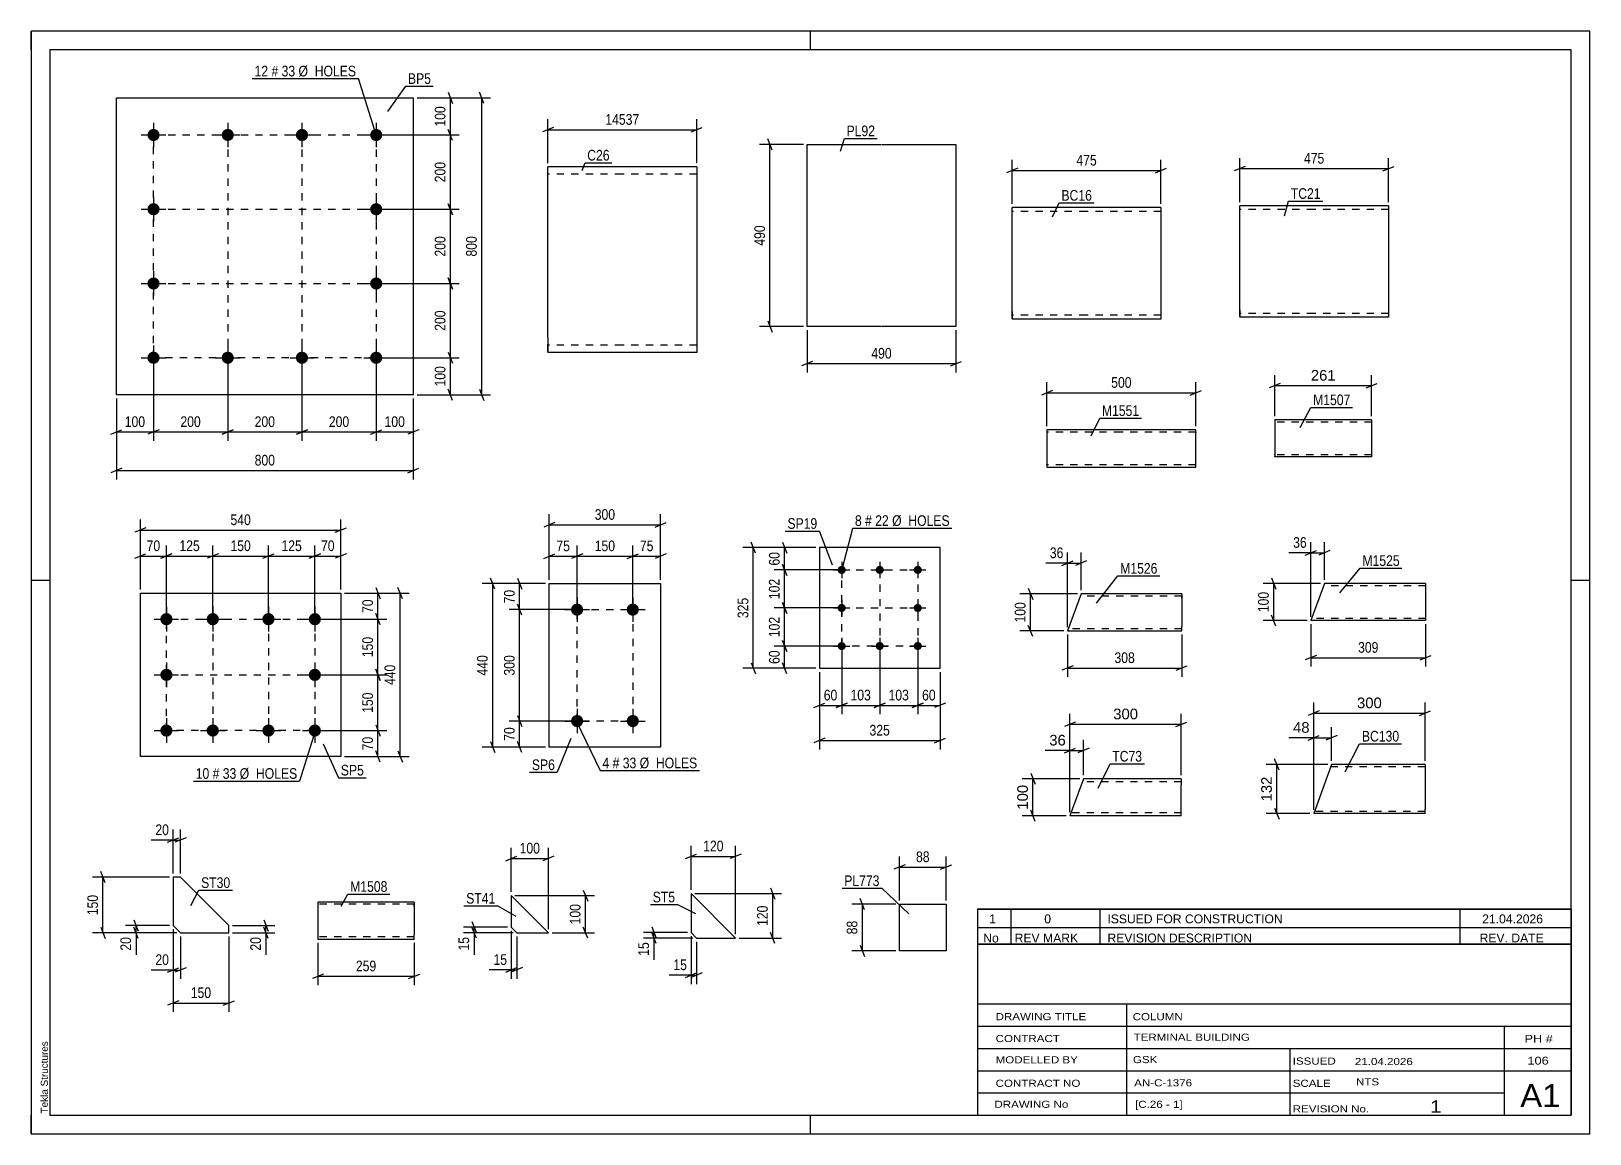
# Paper-space layout 'Layout1' of a CAD drawing. Header units: millimetres. Extents: x 0 to 420, y 0 to 297.
# The model-space entities are those that its viewports show. They can reach past a viewport. Long polylines and large blocks are cut down to what shows.
import ezdxf

# ---------------------------------------------------------------- set-up
doc = ezdxf.new("R2010")
doc.units = ezdxf.units.MM
doc.linetypes.add('DXK_LINE_DOT2', pattern=[3.9198, 1.9599, -1.9599])
doc.layers.add('Viewport layer', color=7, linetype='Continuous', plot=False)
doc.styles.add('Arial', font='ARIAL.TTF', dxfattribs={"height": 0.2})
doc.styles.add('Arial Narrow', font='ARIALN.TTF', dxfattribs={"height": 0.2})

# ---------------------------------------------------------------- blocks, each defined once
blk = doc.blocks.new('Unknown-284858702-1134')
at = {"color": 5, "linetype": 'Continuous'}
for p, q in [((420, 297), (0, 297)), ((0, 297), (0, 0)), ((0, 292), (0, 297)), ((210, 292), (210, 297)), ((420, 0), (420, 297)), ((415, 292), (5, 292)), ((5, 292), (5, 5)), ((415, 5), (415, 292)), ((5, 149), (0, 149)), ((420, 149), (415, 149)), ((0, 0), (0, 5)), ((5, 5), (415, 5)), ((210, 0), (210, 5)), ((0, 0), (420, 0))]:
    blk.add_line(p, q, dxfattribs=at)
at = {"color": 174, "linetype": 'Continuous', "style": 'Arial'}
blk.add_text('Tekla Structures', height=1.9102, rotation=90, dxfattribs=at).set_placement((4.5, 5.5))
blk = doc.blocks.new('Part-284858702-6089 - 6088')
at = {"color": 2, "linetype": 'Continuous'}
for p, q in [((29.44, 101.62), (29.44, 145.62)), ((29.44, 145.62), (83.44, 145.62)), ((83.44, 145.62), (83.44, 101.62)), ((83.44, 101.62), (29.44, 101.62))]:
    blk.add_line(p, q, dxfattribs=at)
blk = doc.blocks.new('Bolt-284858702-6090 - 6088')
at = {"linetype": 'Continuous'}
for points in [[(36.44, 140.27, -1), (36.44, 136.97, -1)], [(48.94, 140.27, -1), (48.94, 136.97, -1)], [(63.94, 140.27, -1), (63.94, 136.97, -1)], [(76.44, 140.27, -1), (76.44, 136.97, -1)], [(36.44, 125.27, -1), (36.44, 121.97, -1)], [(76.44, 125.27, -1), (76.44, 121.97, -1)], [(36.44, 110.27, -1), (36.44, 106.97, -1)], [(48.94, 110.27, -1), (48.94, 106.97, -1)], [(63.94, 110.27, -1), (63.94, 106.97, -1)], [(76.44, 110.27, -1), (76.44, 106.97, -1)]]:
    blk.add_hatch(color=1, dxfattribs=at).paths.add_polyline_path(points)
at = {"color": 1, "linetype": 'Continuous'}
for p, q in [((33.14, 138.62), (39.74, 138.62)), ((36.44, 141.92), (36.44, 135.32)), ((45.64, 138.62), (52.24, 138.62)), ((48.94, 141.92), (48.94, 135.32)), ((60.64, 138.62), (67.24, 138.62)), ((63.94, 141.92), (63.94, 135.32)), ((73.14, 138.62), (79.74, 138.62)), ((76.44, 141.92), (76.44, 135.32)), ((36.44, 126.92), (36.44, 120.32)), ((76.44, 126.92), (76.44, 120.32)), ((33.14, 123.62), (39.74, 123.62)), ((73.14, 123.62), (79.74, 123.62)), ((36.44, 111.92), (36.44, 105.32)), ((48.94, 111.92), (48.94, 105.32)), ((63.94, 111.92), (63.94, 105.32)), ((76.44, 111.92), (76.44, 105.32)), ((33.14, 108.62), (39.74, 108.62)), ((45.64, 108.62), (52.24, 108.62)), ((60.64, 108.62), (67.24, 108.62)), ((73.14, 108.62), (79.74, 108.62))]:
    blk.add_line(p, q, dxfattribs=at)
blk = doc.blocks.new('Part-284858702-6043 - 6042')
at = {"color": 2, "linetype": 'Continuous'}
for p, q in [((22.97, 199.04), (22.97, 279.04)), ((22.97, 279.04), (102.97, 279.04)), ((102.97, 279.04), (102.97, 199.04)), ((102.97, 199.04), (22.97, 199.04))]:
    blk.add_line(p, q, dxfattribs=at)
blk = doc.blocks.new('Bolt-284858702-6044 - 6042')
at = {"linetype": 'Continuous'}
for points in [[(32.97, 270.69, -1), (32.97, 267.39, -1)], [(52.97, 270.69, -1), (52.97, 267.39, -1)], [(72.97, 270.69, -1), (72.97, 267.39, -1)], [(92.97, 270.69, -1), (92.97, 267.39, -1)], [(32.97, 250.69, -1), (32.97, 247.39, -1)], [(92.97, 250.69, -1), (92.97, 247.39, -1)], [(32.97, 230.69, -1), (32.97, 227.39, -1)], [(92.97, 230.69, -1), (92.97, 227.39, -1)], [(32.97, 210.69, -1), (32.97, 207.39, -1)], [(52.97, 210.69, -1), (52.97, 207.39, -1)], [(72.97, 210.69, -1), (72.97, 207.39, -1)], [(92.97, 210.69, -1), (92.97, 207.39, -1)]]:
    blk.add_hatch(color=1, dxfattribs=at).paths.add_polyline_path(points)
at = {"color": 1, "linetype": 'Continuous'}
for p, q in [((29.67, 269.04), (36.27, 269.04)), ((32.97, 272.34), (32.97, 265.74)), ((49.67, 269.04), (56.27, 269.04)), ((52.97, 272.34), (52.97, 265.74)), ((69.67, 269.04), (76.27, 269.04)), ((72.97, 272.34), (72.97, 265.74)), ((89.67, 269.04), (96.27, 269.04)), ((92.97, 272.34), (92.97, 265.74)), ((32.97, 252.34), (32.97, 245.74)), ((92.97, 252.34), (92.97, 245.74)), ((29.67, 249.04), (36.27, 249.04)), ((89.67, 249.04), (96.27, 249.04)), ((32.97, 232.34), (32.97, 225.74)), ((92.97, 232.34), (92.97, 225.74)), ((29.67, 229.04), (36.27, 229.04)), ((89.67, 229.04), (96.27, 229.04)), ((32.97, 212.34), (32.97, 205.74)), ((52.97, 212.34), (52.97, 205.74)), ((72.97, 212.34), (72.97, 205.74)), ((92.97, 212.34), (92.97, 205.74)), ((29.67, 209.04), (36.27, 209.04)), ((49.67, 209.04), (56.27, 209.04)), ((69.67, 209.04), (76.27, 209.04)), ((89.67, 209.04), (96.27, 209.04))]:
    blk.add_line(p, q, dxfattribs=at)
blk = doc.blocks.new('Part-284858702-6011 - 6010')
at = {"color": 2, "linetype": 'Continuous'}
for p, q in [((345.66, 249.98), (325.66, 249.98)), ((325.66, 221.98), (325.66, 249.98)), ((365.76, 249.98), (345.76, 249.98)), ((365.76, 249.98), (365.76, 219.98)), ((325.66, 221.98), (325.66, 219.98)), ((345.66, 219.98), (325.66, 219.98)), ((365.76, 219.98), (345.76, 219.98))]:
    blk.add_line(p, q, dxfattribs=at)
at = {"color": 7, "linetype": 'DXK_LINE_DOT2'}
for p, q in [((345.66, 248.98), (325.66, 248.98)), ((365.76, 248.98), (345.76, 248.98)), ((325.66, 220.14), (325.66, 221.98)), ((325.66, 220.98), (325.66, 221.06)), ((345.66, 220.98), (325.66, 220.98)), ((365.76, 220.98), (345.76, 220.98)), ((365.76, 220.98), (365.76, 221.06))]:
    blk.add_line(p, q, dxfattribs=at)
blk = doc.blocks.new('Part-284858702-6051 - 6050')
at = {"color": 2, "linetype": 'Continuous'}
for p, q in [((40.25, 69.12), (38.25, 69.12)), ((38.25, 69.12), (38.25, 56.12)), ((53.25, 56.12), (40.25, 69.12)), ((38.25, 56.12), (40.25, 54.12)), ((53.25, 54.12), (53.25, 56.12)), ((40.25, 54.12), (53.25, 54.12))]:
    blk.add_line(p, q, dxfattribs=at)
blk = doc.blocks.new('Part-284858702-6019 - 6018')
at = {"color": 2, "linetype": 'Continuous'}
for p, q in [((284.34, 249.47), (264.34, 249.47)), ((264.34, 221.47), (264.34, 249.47)), ((304.44, 249.47), (284.44, 249.47)), ((304.44, 249.47), (304.44, 219.47)), ((264.34, 221.47), (264.34, 219.47)), ((284.34, 219.47), (264.34, 219.47)), ((304.44, 219.47), (284.44, 219.47))]:
    blk.add_line(p, q, dxfattribs=at)
at = {"color": 7, "linetype": 'DXK_LINE_DOT2'}
for p, q in [((284.34, 248.47), (264.34, 248.47)), ((304.44, 248.47), (284.44, 248.47)), ((264.34, 219.62), (264.34, 221.47)), ((264.34, 220.47), (264.34, 220.55)), ((284.34, 220.47), (264.34, 220.47)), ((304.44, 220.47), (284.44, 220.47)), ((304.44, 220.47), (304.44, 220.55))]:
    blk.add_line(p, q, dxfattribs=at)
blk = doc.blocks.new('Part-284858702-6067 - 6066')
at = {"color": 2, "linetype": 'Continuous'}
for p, q in [((212.4, 157.89), (212.4, 125.39)), ((244.9, 157.89), (212.4, 157.89)), ((244.9, 125.39), (244.9, 157.89)), ((212.4, 125.39), (244.9, 125.39))]:
    blk.add_line(p, q, dxfattribs=at)
blk = doc.blocks.new('Bolt-284858702-6068 - 6066')
at = {"linetype": 'Continuous'}
for points in [[(218.4, 152.99, -1), (218.4, 150.79, -1)], [(228.65, 152.99, -1), (228.65, 150.79, -1)], [(238.9, 152.99, -1), (238.9, 150.79, -1)], [(218.4, 142.74, -1), (218.4, 140.54, -1)], [(238.9, 142.74, -1), (238.9, 140.54, -1)], [(218.4, 132.49, -1), (218.4, 130.29, -1)], [(228.65, 132.49, -1), (228.65, 130.29, -1)], [(238.9, 132.49, -1), (238.9, 130.29, -1)]]:
    blk.add_hatch(color=1, dxfattribs=at).paths.add_polyline_path(points)
at = {"color": 1, "linetype": 'Continuous'}
for p, q in [((216.2, 151.89), (220.6, 151.89)), ((218.4, 154.09), (218.4, 149.69)), ((226.45, 151.89), (230.85, 151.89)), ((228.65, 154.09), (228.65, 149.69)), ((236.7, 151.89), (241.1, 151.89)), ((238.9, 154.09), (238.9, 149.69)), ((218.4, 143.84), (218.4, 139.44)), ((238.9, 143.84), (238.9, 139.44)), ((216.2, 141.64), (220.6, 141.64)), ((236.7, 141.64), (241.1, 141.64)), ((216.2, 131.39), (220.6, 131.39)), ((218.4, 133.59), (218.4, 129.19)), ((226.45, 131.39), (230.85, 131.39)), ((228.65, 133.59), (228.65, 129.19)), ((236.7, 131.39), (241.1, 131.39)), ((238.9, 133.59), (238.9, 129.19))]:
    blk.add_line(p, q, dxfattribs=at)
blk = doc.blocks.new('Part-284858702-7619 - 7618')
at = {"color": 2, "linetype": 'Continuous'}
for p, q in [((350.4, 99.46), (345.59, 86.26)), ((375.59, 99.46), (350.4, 99.46)), ((375.59, 99.46), (375.59, 99.37)), ((375.59, 99.37), (375.59, 98.26)), ((375.59, 98.26), (375.59, 87.46)), ((375.59, 86.26), (345.59, 86.26)), ((375.59, 86.26), (375.59, 87.46))]:
    blk.add_line(p, q, dxfattribs=at)
at = {"color": 7, "linetype": 'DXK_LINE_DOT2'}
for p, q in [((375.59, 98.86), (350.18, 98.86)), ((375.59, 99.11), (375.59, 98.26)), ((375.59, 86.86), (345.81, 86.86)), ((375.59, 86.36), (375.59, 86.62)), ((375.59, 86.26), (375.59, 86.36))]:
    blk.add_line(p, q, dxfattribs=at)
blk = doc.blocks.new('Part-284858702-6080 - 6079')
at = {"color": 2, "linetype": 'Continuous'}
for p, q in [((139.61, 104.19), (139.61, 148.19)), ((139.61, 148.19), (169.61, 148.19)), ((169.61, 148.19), (169.61, 104.19)), ((169.61, 104.19), (139.61, 104.19))]:
    blk.add_line(p, q, dxfattribs=at)
blk = doc.blocks.new('Bolt-284858702-6081 - 6079')
at = {"linetype": 'Continuous'}
for points in [[(147.11, 142.84, -1), (147.11, 139.54, -1)], [(162.11, 142.84, -1), (162.11, 139.54, -1)], [(147.11, 112.84, -1), (147.11, 109.54, -1)], [(162.11, 112.84, -1), (162.11, 109.54, -1)]]:
    blk.add_hatch(color=1, dxfattribs=at).paths.add_polyline_path(points)
at = {"color": 1, "linetype": 'Continuous'}
for p, q in [((147.11, 144.49), (147.11, 137.89)), ((162.11, 144.49), (162.11, 137.89)), ((143.81, 141.19), (150.41, 141.19)), ((158.81, 141.19), (165.41, 141.19)), ((147.11, 114.49), (147.11, 107.89)), ((162.11, 114.49), (162.11, 107.89)), ((143.81, 111.19), (150.41, 111.19)), ((158.81, 111.19), (165.41, 111.19))]:
    blk.add_line(p, q, dxfattribs=at)
blk = doc.blocks.new('Part-284858702-6098 - 6097')
at = {"color": 2, "linetype": 'Continuous'}
for p, q in [((177.82, 64.74), (177.82, 54.24)), ((177.82, 64.74), (189.82, 52.74)), ((177.82, 54.24), (179.32, 52.74)), ((179.32, 52.74), (189.82, 52.74))]:
    blk.add_line(p, q, dxfattribs=at)
blk = doc.blocks.new('Part-284858702-6136 - 6135')
at = {"color": 2, "linetype": 'Continuous'}
for p, q in [((209.08, 217.46), (209.08, 266.46)), ((209.08, 266.46), (229.08, 266.46)), ((229.18, 266.46), (249.18, 266.46)), ((249.18, 266.46), (249.18, 217.46)), ((229.08, 217.46), (209.08, 217.46)), ((249.18, 217.46), (229.18, 217.46))]:
    blk.add_line(p, q, dxfattribs=at)
blk = doc.blocks.new('Part-284858702-6143 - 6142')
at = {"color": 2, "linetype": 'Continuous'}
for p, q in [((348.47, 148.24), (344.83, 138.24)), ((375.76, 148.24), (348.47, 148.24)), ((375.76, 148.24), (375.76, 138.24)), ((375.76, 138.24), (344.83, 138.24))]:
    blk.add_line(p, q, dxfattribs=at)
at = {"color": 7, "linetype": 'DXK_LINE_DOT2'}
for p, q in [((375.76, 147.64), (348.25, 147.64)), ((375.76, 148.15), (375.76, 148.24)), ((345.05, 138.84), (345.07, 138.88)), ((375.76, 138.84), (345.05, 138.84)), ((375.76, 138.84), (375.76, 138.88))]:
    blk.add_line(p, q, dxfattribs=at)
blk = doc.blocks.new('Part-284858702-6150 - 6149')
at = {"color": 2, "linetype": 'Continuous'}
for p, q in [((282.91, 145.46), (279.27, 135.46)), ((310.03, 145.46), (282.91, 145.46)), ((310.03, 145.46), (310.03, 145.37)), ((310.03, 145.37), (310.03, 145.11)), ((310.03, 145.11), (310.03, 144.26)), ((310.03, 144.26), (310.03, 136.66)), ((279.27, 135.46), (310.03, 135.46)), ((310.03, 135.46), (310.03, 136.66))]:
    blk.add_line(p, q, dxfattribs=at)
at = {"color": 7, "linetype": 'DXK_LINE_DOT2'}
for p, q in [((310.03, 144.86), (282.7, 144.86)), ((310.03, 145.11), (310.03, 144.86)), ((310.03, 144.26), (310.03, 144.72)), ((279.49, 136.06), (279.51, 136.1)), ((310.03, 136.06), (279.49, 136.06)), ((310.03, 136.1), (310.03, 136.66)), ((310.03, 136.06), (310.03, 136.1)), ((310.03, 136.06), (310.03, 136.1))]:
    blk.add_line(p, q, dxfattribs=at)
blk = doc.blocks.new('Part-284858702-6157 - 6156')
at = {"color": 2, "linetype": 'Continuous'}
for p, q in [((103.21, 62.43), (77.27, 62.43)), ((77.27, 62.43), (77.27, 52.52)), ((103.21, 62.43), (103.21, 62.34)), ((103.21, 62.34), (103.21, 62.08)), ((103.21, 62.08), (103.21, 61.23)), ((103.21, 61.23), (103.21, 53.63)), ((77.27, 52.52), (77.27, 52.43)), ((77.27, 52.43), (103.21, 52.43)), ((103.21, 52.43), (103.21, 53.63))]:
    blk.add_line(p, q, dxfattribs=at)
at = {"color": 7, "linetype": 'DXK_LINE_DOT2'}
for p, q in [((103.21, 61.83), (77.27, 61.83)), ((103.21, 62.08), (103.21, 61.83)), ((103.21, 61.23), (103.21, 61.69)), ((77.27, 53.03), (77.27, 53.08)), ((103.21, 53.03), (77.27, 53.03)), ((103.21, 53.08), (103.21, 53.63)), ((103.21, 53.03), (103.21, 53.08)), ((103.21, 53.03), (103.21, 53.08))]:
    blk.add_line(p, q, dxfattribs=at)
blk = doc.blocks.new('Part-284858702-6165 - 6164')
at = {"color": 2, "linetype": 'Continuous'}
for p, q in [((233.97, 49.27), (233.97, 61.84)), ((233.97, 61.84), (246.54, 61.84)), ((246.54, 61.84), (246.54, 49.27)), ((246.54, 49.27), (233.97, 49.27))]:
    blk.add_line(p, q, dxfattribs=at)
blk = doc.blocks.new('Part-284858702-6173 - 6172')
at = {"color": 2, "linetype": 'Continuous'}
for p, q in [((129.36, 64.16), (129.36, 55.66)), ((139.36, 54.16), (129.36, 64.16)), ((129.36, 55.66), (130.86, 54.16)), ((130.86, 54.16), (139.36, 54.16))]:
    blk.add_line(p, q, dxfattribs=at)
blk = doc.blocks.new('Part-284858702-6183 - 6182')
at = {"color": 2, "linetype": 'Continuous'}
for p, q in [((293.72, 189.6), (273.72, 189.6)), ((273.72, 189.6), (273.72, 179.69)), ((313.82, 189.6), (293.82, 189.6)), ((313.82, 180.8), (313.82, 189.6)), ((313.82, 179.6), (313.82, 180.8)), ((273.72, 179.69), (273.72, 179.6)), ((273.72, 179.6), (293.72, 179.6)), ((293.82, 179.6), (313.82, 179.6))]:
    blk.add_line(p, q, dxfattribs=at)
at = {"color": 7, "linetype": 'DXK_LINE_DOT2'}
for p, q in [((293.72, 189), (273.72, 189)), ((313.82, 189), (293.82, 189)), ((313.82, 188.95), (313.82, 189)), ((313.82, 189), (313.82, 188.95)), ((313.82, 188.86), (313.82, 188.95)), ((313.82, 188.95), (313.82, 188.86)), ((273.72, 180.2), (273.72, 180.24)), ((293.72, 180.2), (273.72, 180.2)), ((313.82, 180.2), (293.82, 180.2)), ((313.82, 180.24), (313.82, 180.57)), ((313.82, 180.2), (313.82, 180.24))]:
    blk.add_line(p, q, dxfattribs=at)
blk = doc.blocks.new('Part-284858702-6192 - 6191')
at = {"color": 2, "linetype": 'Continuous'}
for p, q in [((159.25, 260.45), (139.25, 260.45)), ((139.25, 214.45), (139.25, 260.45)), ((179.35, 260.45), (159.35, 260.45)), ((179.35, 260.45), (179.35, 210.45)), ((139.25, 214.45), (139.25, 210.45)), ((159.25, 210.45), (139.25, 210.45)), ((179.35, 210.45), (159.35, 210.45))]:
    blk.add_line(p, q, dxfattribs=at)
at = {"color": 7, "linetype": 'DXK_LINE_DOT2'}
for p, q in [((159.25, 258.45), (139.25, 258.45)), ((179.35, 258.45), (159.35, 258.45)), ((139.25, 210.76), (139.25, 214.45)), ((159.25, 212.45), (139.25, 212.45)), ((179.35, 212.45), (159.35, 212.45))]:
    blk.add_line(p, q, dxfattribs=at)
blk = doc.blocks.new('Part-284858702-6201 - 6200')
at = {"color": 2, "linetype": 'Continuous'}
for p, q in [((361.21, 192.31), (335.1, 192.31)), ((335.1, 192.31), (335.1, 182.4)), ((361.21, 192.31), (361.21, 182.31)), ((335.1, 182.31), (335.1, 182.4)), ((361.21, 182.31), (335.1, 182.31))]:
    blk.add_line(p, q, dxfattribs=at)
at = {"color": 7, "linetype": 'DXK_LINE_DOT2'}
for p, q in [((361.21, 191.71), (335.1, 191.71)), ((361.21, 192.22), (361.21, 192.31)), ((335.1, 182.91), (335.1, 182.96)), ((361.21, 182.91), (335.1, 182.91)), ((361.21, 182.91), (361.21, 182.96))]:
    blk.add_line(p, q, dxfattribs=at)
blk = doc.blocks.new('Part-284858702-7594 - 7593')
at = {"color": 2, "linetype": 'Continuous'}
for p, q in [((283.55, 95.64), (279.91, 85.64)), ((309.91, 95.64), (283.55, 95.64)), ((309.91, 95.64), (309.91, 94.04)), ((309.91, 87.24), (309.91, 94.04)), ((309.91, 85.64), (279.91, 85.64)), ((309.91, 85.64), (309.91, 87.24))]:
    blk.add_line(p, q, dxfattribs=at)
at = {"color": 7, "linetype": 'DXK_LINE_DOT2'}
for p, q in [((309.91, 94.84), (283.26, 94.84)), ((309.91, 95.52), (309.91, 94.04)), ((309.91, 86.44), (280.2, 86.44)), ((309.91, 85.64), (309.91, 86.11))]:
    blk.add_line(p, q, dxfattribs=at)
blk = doc.blocks.new('Rectangle-284858702-7403 - 6088')
at = {"color": 1, "linetype": 'DXK_LINE_DOT2'}
blk.add_lwpolyline([(36.44, 138.62), (76.44, 138.62), (76.44, 108.62), (36.44, 108.62), (36.44, 138.62)], close=True, dxfattribs=at)
blk = doc.blocks.new('Rectangle-284858702-7393 - 6042')
at = {"color": 1, "linetype": 'DXK_LINE_DOT2'}
blk.add_lwpolyline([(32.97, 269.04), (92.97, 269.04), (92.97, 209.04), (32.97, 209.04), (32.97, 269.04)], close=True, dxfattribs=at)
blk = doc.blocks.new('Rectangle-284858702-7423 - 6066')
at = {"color": 1, "linetype": 'DXK_LINE_DOT2'}
blk.add_lwpolyline([(218.4, 151.89), (238.9, 151.89), (238.9, 131.39), (218.4, 131.39), (218.4, 151.89)], close=True, dxfattribs=at)
blk = doc.blocks.new('Rectangle-284858702-7413 - 6079')
at = {"color": 1, "linetype": 'DXK_LINE_DOT2'}
blk.add_lwpolyline([(147.11, 141.19), (162.11, 141.19), (162.11, 111.19), (147.11, 111.19), (147.11, 141.19)], close=True, dxfattribs=at)
blk = doc.blocks.new('Line-284858702-7465 - 6088')
at = {"color": 1, "linetype": 'DXK_LINE_DOT2'}
blk.add_line((36.44, 123.62), (76.44, 123.62), dxfattribs=at)
blk = doc.blocks.new('Line-284858702-7437 - 6042')
at = {"color": 1, "linetype": 'DXK_LINE_DOT2'}
blk.add_line((52.97, 269.04), (52.97, 209.04), dxfattribs=at)
blk = doc.blocks.new('Line-284858702-7486 - 6066')
at = {"color": 1, "linetype": 'DXK_LINE_DOT2'}
blk.add_line((218.4, 141.64), (238.9, 141.64), dxfattribs=at)
blk = doc.blocks.new('Line-284858702-7472 - 6088')
at = {"color": 1, "linetype": 'DXK_LINE_DOT2'}
blk.add_line((48.94, 138.62), (48.94, 108.62), dxfattribs=at)
blk = doc.blocks.new('Line-284858702-7444 - 6042')
at = {"color": 1, "linetype": 'DXK_LINE_DOT2'}
blk.add_line((72.97, 269.04), (72.97, 209.04), dxfattribs=at)
blk = doc.blocks.new('Line-284858702-7493 - 6066')
at = {"color": 1, "linetype": 'DXK_LINE_DOT2'}
blk.add_line((228.65, 151.89), (228.65, 131.39), dxfattribs=at)
blk = doc.blocks.new('Line-284858702-7479 - 6088')
at = {"color": 1, "linetype": 'DXK_LINE_DOT2'}
blk.add_line((63.94, 138.62), (63.94, 108.62), dxfattribs=at)
blk = doc.blocks.new('Line-284858702-7451 - 6042')
at = {"color": 1, "linetype": 'DXK_LINE_DOT2'}
blk.add_line((32.97, 249.04), (92.97, 249.04), dxfattribs=at)
blk = doc.blocks.new('Line-284858702-7458 - 6042')
at = {"color": 1, "linetype": 'DXK_LINE_DOT2'}
blk.add_line((32.97, 229.04), (92.97, 229.04), dxfattribs=at)
blk = doc.blocks.new('StraightDimension-284858702-8019 - 6088')
at = {"color": 7, "linetype": 'Continuous'}
for p, q in [((50.44, 156.22), (47.44, 155.02)), ((48.94, 139.62), (48.94, 158.47)), ((48.94, 155.62), (63.94, 155.62)), ((62.44, 155.02), (65.44, 156.22)), ((63.94, 139.62), (63.94, 158.47))]:
    blk.add_line(p, q, dxfattribs=at)
at = {"color": 0}
blk.add_wipeout([(59.78, 156.37), (59.78, 160.57), (53.1, 160.57), (53.1, 156.37)], dxfattribs=at)
at = {"color": 3, "style": 'Arial Narrow'}
blk.add_text('150', height=2.863, dxfattribs=at).set_placement((53.7, 156.97))
blk = doc.blocks.new('StraightDimension-284858702-6378 - 6088')
at = {"color": 7, "linetype": 'Continuous'}
for p, q in [((92.84, 147.12), (94.04, 144.12)), ((84.44, 145.62), (95.84, 145.62)), ((93.44, 138.62), (93.44, 145.62)), ((77.44, 138.62), (95.84, 138.62)), ((94.04, 137.12), (92.84, 140.12))]:
    blk.add_line(p, q, dxfattribs=at)
at = {"color": 0}
blk.add_wipeout([(92.69, 144.55), (88.49, 144.55), (88.49, 139.69), (92.69, 139.69)], dxfattribs=at)
at = {"color": 3, "style": 'Arial Narrow'}
blk.add_text('70', height=2.863, rotation=90.0002, dxfattribs=at).set_placement((92.09, 140.29))
blk = doc.blocks.new('StraightDimension-284858702-6398 - 6088')
at = {"color": 7, "linetype": 'Continuous'}
for p, q in [((74.94, 155.02), (77.94, 156.22)), ((76.44, 139.62), (76.44, 158.47)), ((76.44, 155.62), (83.44, 155.62)), ((84.94, 156.22), (81.94, 155.02)), ((83.44, 146.62), (83.44, 158.47))]:
    blk.add_line(p, q, dxfattribs=at)
at = {"color": 0}
blk.add_wipeout([(82.37, 156.37), (82.37, 160.57), (77.51, 160.57), (77.51, 156.37)], dxfattribs=at)
at = {"color": 3, "style": 'Arial Narrow'}
blk.add_text('70', height=2.863, dxfattribs=at).set_placement((78.11, 156.97))
blk = doc.blocks.new('StraightDimension-284858702-6381 - 6088')
at = {"color": 7, "linetype": 'Continuous'}
for p, q in [((92.84, 110.12), (94.04, 107.12)), ((77.44, 108.62), (95.84, 108.62)), ((93.44, 101.62), (93.44, 108.62)), ((84.44, 101.62), (95.84, 101.62)), ((94.04, 100.12), (92.84, 103.12))]:
    blk.add_line(p, q, dxfattribs=at)
at = {"color": 0}
blk.add_wipeout([(92.69, 107.55), (88.49, 107.55), (88.49, 102.69), (92.69, 102.69)], dxfattribs=at)
at = {"color": 3, "style": 'Arial Narrow'}
blk.add_text('70', height=2.863, rotation=90.0002, dxfattribs=at).set_placement((92.09, 103.29))
blk = doc.blocks.new('StraightDimension-284858702-6394 - 6088')
at = {"color": 7, "linetype": 'Continuous'}
for p, q in [((100.04, 144.12), (98.84, 147.12)), ((84.44, 145.62), (101.84, 145.62)), ((99.44, 101.62), (99.44, 145.62)), ((84.44, 101.62), (101.84, 101.62)), ((98.84, 103.12), (100.04, 100.12))]:
    blk.add_line(p, q, dxfattribs=at)
at = {"color": 0}
blk.add_wipeout([(98.69, 126.96), (94.49, 126.96), (94.49, 120.28), (98.69, 120.28)], dxfattribs=at)
at = {"color": 3, "style": 'Arial Narrow'}
blk.add_text('440', height=2.863, rotation=90.0002, dxfattribs=at).set_placement((98.09, 120.88))
blk = doc.blocks.new('StraightDimension-284858702-6402 - 6088')
at = {"color": 7, "linetype": 'Continuous'}
for p, q in [((27.94, 155.02), (30.94, 156.22)), ((29.44, 146.62), (29.44, 158.47)), ((29.44, 155.62), (36.44, 155.62)), ((37.94, 156.22), (34.94, 155.02)), ((36.44, 139.62), (36.44, 158.47))]:
    blk.add_line(p, q, dxfattribs=at)
at = {"color": 0}
blk.add_wipeout([(35.37, 156.37), (35.37, 160.57), (30.51, 160.57), (30.51, 156.37)], dxfattribs=at)
at = {"color": 3, "style": 'Arial Narrow'}
blk.add_text('70', height=2.863, dxfattribs=at).set_placement((31.11, 156.97))
blk = doc.blocks.new('StraightDimension-284858702-6418 - 6088')
at = {"color": 7, "linetype": 'Continuous'}
for p, q in [((29.44, 146.62), (29.44, 165.47)), ((83.44, 146.62), (83.44, 165.47)), ((30.94, 163.22), (27.94, 162.02)), ((29.44, 162.62), (83.44, 162.62)), ((81.94, 162.02), (84.94, 163.22))]:
    blk.add_line(p, q, dxfattribs=at)
at = {"color": 0}
blk.add_wipeout([(59.78, 163.37), (59.78, 167.57), (53.1, 167.57), (53.1, 163.37)], dxfattribs=at)
at = {"color": 3, "style": 'Arial Narrow'}
blk.add_text('540', height=2.863, dxfattribs=at).set_placement((53.7, 163.97))
blk = doc.blocks.new('StraightDimension-284858702-8013 - 6088')
at = {"color": 7, "linetype": 'Continuous'}
for p, q in [((77.44, 123.62), (95.84, 123.62)), ((94.04, 122.12), (92.84, 125.12)), ((93.44, 108.62), (93.44, 123.62)), ((92.84, 110.12), (94.04, 107.12)), ((77.44, 108.62), (95.84, 108.62))]:
    blk.add_line(p, q, dxfattribs=at)
at = {"color": 0}
blk.add_wipeout([(92.69, 119.46), (88.49, 119.46), (88.49, 112.78), (92.69, 112.78)], dxfattribs=at)
at = {"color": 3, "style": 'Arial Narrow'}
blk.add_text('150', height=2.863, rotation=90.0002, dxfattribs=at).set_placement((92.09, 113.38))
blk = doc.blocks.new('StraightDimension-284858702-8015 - 6088')
at = {"color": 7, "linetype": 'Continuous'}
for p, q in [((77.44, 138.62), (95.84, 138.62)), ((94.04, 137.12), (92.84, 140.12)), ((93.44, 123.62), (93.44, 138.62)), ((77.44, 123.62), (95.84, 123.62)), ((92.84, 125.12), (94.04, 122.12))]:
    blk.add_line(p, q, dxfattribs=at)
at = {"color": 0}
blk.add_wipeout([(92.69, 134.46), (88.49, 134.46), (88.49, 127.78), (92.69, 127.78)], dxfattribs=at)
at = {"color": 3, "style": 'Arial Narrow'}
blk.add_text('150', height=2.863, rotation=90.0002, dxfattribs=at).set_placement((92.09, 128.38))
blk = doc.blocks.new('StraightDimension-284858702-8017 - 6088')
at = {"color": 7, "linetype": 'Continuous'}
for p, q in [((34.94, 155.02), (37.94, 156.22)), ((36.44, 139.62), (36.44, 158.47)), ((36.44, 155.62), (48.94, 155.62)), ((50.44, 156.22), (47.44, 155.02)), ((48.94, 139.62), (48.94, 158.47))]:
    blk.add_line(p, q, dxfattribs=at)
at = {"color": 0}
blk.add_wipeout([(46.03, 156.37), (46.03, 160.57), (39.35, 160.57), (39.35, 156.37)], dxfattribs=at)
at = {"color": 3, "style": 'Arial Narrow'}
blk.add_text('125', height=2.863, dxfattribs=at).set_placement((39.95, 156.97))
blk = doc.blocks.new('StraightDimension-284858702-8021 - 6088')
at = {"color": 7, "linetype": 'Continuous'}
for p, q in [((62.44, 155.02), (65.44, 156.22)), ((63.94, 139.62), (63.94, 158.47)), ((63.94, 155.62), (76.44, 155.62)), ((77.94, 156.22), (74.94, 155.02)), ((76.44, 139.62), (76.44, 158.47))]:
    blk.add_line(p, q, dxfattribs=at)
at = {"color": 0}
blk.add_wipeout([(73.53, 156.37), (73.53, 160.57), (66.85, 160.57), (66.85, 156.37)], dxfattribs=at)
at = {"color": 3, "style": 'Arial Narrow'}
blk.add_text('125', height=2.863, dxfattribs=at).set_placement((67.45, 156.97))
blk = doc.blocks.new('StraightDimension-284858702-6258 - 6042')
at = {"color": 7, "linetype": 'Continuous'}
for p, q in [((92.97, 208.04), (92.97, 186.64)), ((102.97, 198.04), (102.97, 186.64)), ((91.47, 188.44), (94.47, 189.64)), ((92.97, 189.04), (102.97, 189.04)), ((104.47, 189.64), (101.47, 188.44))]:
    blk.add_line(p, q, dxfattribs=at)
at = {"color": 0}
blk.add_wipeout([(101.31, 189.79), (101.31, 193.99), (94.62, 193.99), (94.62, 189.79)], dxfattribs=at)
at = {"color": 3, "style": 'Arial Narrow'}
blk.add_text('100', height=2.863, dxfattribs=at).set_placement((95.22, 190.39))
blk = doc.blocks.new('StraightDimension-284858702-6262 - 6042')
at = {"color": 7, "linetype": 'Continuous'}
for p, q in [((32.97, 208.04), (32.97, 186.64)), ((22.97, 198.04), (22.97, 186.64)), ((21.47, 188.44), (24.47, 189.64)), ((22.97, 189.04), (32.97, 189.04)), ((34.47, 189.64), (31.47, 188.44))]:
    blk.add_line(p, q, dxfattribs=at)
at = {"color": 0}
blk.add_wipeout([(31.31, 189.79), (31.31, 193.99), (24.62, 193.99), (24.62, 189.79)], dxfattribs=at)
at = {"color": 3, "style": 'Arial Narrow'}
blk.add_text('100', height=2.863, dxfattribs=at).set_placement((25.22, 190.39))
blk = doc.blocks.new('StraightDimension-284858702-6234 - 6042')
at = {"color": 7, "linetype": 'Continuous'}
for p, q in [((103.97, 279.04), (115.37, 279.04)), ((112.37, 280.54), (113.57, 277.54)), ((112.97, 269.04), (112.97, 279.04)), ((93.97, 269.04), (115.37, 269.04)), ((113.57, 267.54), (112.37, 270.54))]:
    blk.add_line(p, q, dxfattribs=at)
at = {"color": 0}
blk.add_wipeout([(112.22, 277.38), (108.02, 277.38), (108.02, 270.7), (112.22, 270.7)], dxfattribs=at)
at = {"color": 3, "style": 'Arial Narrow'}
blk.add_text('100', height=2.863, rotation=90.0002, dxfattribs=at).set_placement((111.62, 271.3))
blk = doc.blocks.new('StraightDimension-284858702-6238 - 6042')
at = {"color": 7, "linetype": 'Continuous'}
for p, q in [((112.37, 210.54), (113.57, 207.54)), ((93.97, 209.04), (115.37, 209.04)), ((112.97, 199.04), (112.97, 209.04)), ((103.97, 199.04), (115.37, 199.04)), ((113.57, 197.54), (112.37, 200.54))]:
    blk.add_line(p, q, dxfattribs=at)
at = {"color": 0}
blk.add_wipeout([(112.22, 207.38), (108.02, 207.38), (108.02, 200.7), (112.22, 200.7)], dxfattribs=at)
at = {"color": 3, "style": 'Arial Narrow'}
blk.add_text('100', height=2.863, rotation=90.0002, dxfattribs=at).set_placement((111.62, 201.3))
blk = doc.blocks.new('StraightDimension-284858702-6254 - 6042')
at = {"color": 7, "linetype": 'Continuous'}
for p, q in [((103.97, 279.04), (123.81, 279.04)), ((122.01, 277.54), (120.81, 280.54)), ((121.41, 199.04), (121.41, 279.04)), ((103.97, 199.04), (123.81, 199.04)), ((120.81, 200.54), (122.01, 197.54))]:
    blk.add_line(p, q, dxfattribs=at)
at = {"color": 0}
blk.add_wipeout([(120.66, 242.38), (116.46, 242.38), (116.46, 235.7), (120.66, 235.7)], dxfattribs=at)
at = {"color": 3, "style": 'Arial Narrow'}
blk.add_text('800', height=2.863, rotation=90.0002, dxfattribs=at).set_placement((120.06, 236.3))
blk = doc.blocks.new('StraightDimension-284858702-6278 - 6042')
at = {"color": 7, "linetype": 'Continuous'}
for p, q in [((22.97, 198.04), (22.97, 176.27)), ((102.97, 198.04), (102.97, 176.27)), ((24.47, 179.27), (21.47, 178.07)), ((22.97, 178.67), (102.97, 178.67)), ((101.47, 178.07), (104.47, 179.27))]:
    blk.add_line(p, q, dxfattribs=at)
at = {"color": 0}
blk.add_wipeout([(66.31, 179.42), (66.31, 183.62), (59.62, 183.62), (59.62, 179.42)], dxfattribs=at)
at = {"color": 3, "style": 'Arial Narrow'}
blk.add_text('800', height=2.863, dxfattribs=at).set_placement((60.22, 180.02))
blk = doc.blocks.new('StraightDimension-284858702-7990 - 6042')
at = {"color": 7, "linetype": 'Continuous'}
for p, q in [((93.97, 229.04), (115.37, 229.04)), ((113.57, 227.54), (112.37, 230.54)), ((112.97, 209.04), (112.97, 229.04)), ((112.37, 210.54), (113.57, 207.54)), ((93.97, 209.04), (115.37, 209.04))]:
    blk.add_line(p, q, dxfattribs=at)
at = {"color": 0}
blk.add_wipeout([(112.22, 222.38), (108.02, 222.38), (108.02, 215.7), (112.22, 215.7)], dxfattribs=at)
at = {"color": 3, "style": 'Arial Narrow'}
blk.add_text('200', height=2.863, rotation=90.0002, dxfattribs=at).set_placement((111.62, 216.3))
blk = doc.blocks.new('StraightDimension-284858702-7992 - 6042')
at = {"color": 7, "linetype": 'Continuous'}
for p, q in [((93.97, 249.04), (115.37, 249.04)), ((113.57, 247.54), (112.37, 250.54)), ((112.97, 229.04), (112.97, 249.04)), ((93.97, 229.04), (115.37, 229.04)), ((112.37, 230.54), (113.57, 227.54))]:
    blk.add_line(p, q, dxfattribs=at)
at = {"color": 0}
blk.add_wipeout([(112.22, 242.38), (108.02, 242.38), (108.02, 235.7), (112.22, 235.7)], dxfattribs=at)
at = {"color": 3, "style": 'Arial Narrow'}
blk.add_text('200', height=2.863, rotation=90.0002, dxfattribs=at).set_placement((111.62, 236.3))
blk = doc.blocks.new('StraightDimension-284858702-7994 - 6042')
at = {"color": 7, "linetype": 'Continuous'}
for p, q in [((93.97, 269.04), (115.37, 269.04)), ((113.57, 267.54), (112.37, 270.54)), ((112.97, 249.04), (112.97, 269.04)), ((93.97, 249.04), (115.37, 249.04)), ((112.37, 250.54), (113.57, 247.54))]:
    blk.add_line(p, q, dxfattribs=at)
at = {"color": 0}
blk.add_wipeout([(112.22, 262.38), (108.02, 262.38), (108.02, 255.7), (112.22, 255.7)], dxfattribs=at)
at = {"color": 3, "style": 'Arial Narrow'}
blk.add_text('200', height=2.863, rotation=90.0002, dxfattribs=at).set_placement((111.62, 256.3))
blk = doc.blocks.new('StraightDimension-284858702-7996 - 6042')
at = {"color": 7, "linetype": 'Continuous'}
for p, q in [((32.97, 208.04), (32.97, 186.64)), ((52.97, 208.04), (52.97, 186.64)), ((34.47, 189.64), (31.47, 188.44)), ((32.97, 189.04), (52.97, 189.04)), ((51.47, 188.44), (54.47, 189.64))]:
    blk.add_line(p, q, dxfattribs=at)
at = {"color": 0}
blk.add_wipeout([(46.31, 189.79), (46.31, 193.99), (39.62, 193.99), (39.62, 189.79)], dxfattribs=at)
at = {"color": 3, "style": 'Arial Narrow'}
blk.add_text('200', height=2.863, dxfattribs=at).set_placement((40.22, 190.39))
blk = doc.blocks.new('StraightDimension-284858702-7998 - 6042')
at = {"color": 7, "linetype": 'Continuous'}
for p, q in [((52.97, 208.04), (52.97, 186.64)), ((72.97, 208.04), (72.97, 186.64)), ((54.47, 189.64), (51.47, 188.44)), ((52.97, 189.04), (72.97, 189.04)), ((71.47, 188.44), (74.47, 189.64))]:
    blk.add_line(p, q, dxfattribs=at)
at = {"color": 0}
blk.add_wipeout([(66.31, 189.79), (66.31, 193.99), (59.62, 193.99), (59.62, 189.79)], dxfattribs=at)
at = {"color": 3, "style": 'Arial Narrow'}
blk.add_text('200', height=2.863, dxfattribs=at).set_placement((60.22, 190.39))
blk = doc.blocks.new('StraightDimension-284858702-8000 - 6042')
at = {"color": 7, "linetype": 'Continuous'}
for p, q in [((72.97, 208.04), (72.97, 186.64)), ((92.97, 208.04), (92.97, 186.64)), ((74.47, 189.64), (71.47, 188.44)), ((72.97, 189.04), (92.97, 189.04)), ((91.47, 188.44), (94.47, 189.64))]:
    blk.add_line(p, q, dxfattribs=at)
at = {"color": 0}
blk.add_wipeout([(86.31, 189.79), (86.31, 193.99), (79.62, 193.99), (79.62, 189.79)], dxfattribs=at)
at = {"color": 3, "style": 'Arial Narrow'}
blk.add_text('200', height=2.863, dxfattribs=at).set_placement((80.22, 190.39))
blk = doc.blocks.new('StraightDimension-284858702-6210 - 6010')
at = {"color": 7, "linetype": 'Continuous'}
for p, q in [((327.16, 260.58), (324.16, 259.38)), ((325.66, 250.98), (325.66, 262.83)), ((364.26, 259.38), (367.26, 260.58)), ((365.76, 250.98), (365.76, 262.83)), ((325.66, 259.98), (365.76, 259.98))]:
    blk.add_line(p, q, dxfattribs=at)
at = {"color": 0}
blk.add_wipeout([(349.05, 260.73), (349.05, 264.93), (342.37, 264.93), (342.37, 260.73)], dxfattribs=at)
at = {"color": 3, "style": 'Arial Narrow'}
blk.add_text('475', height=2.863, dxfattribs=at).set_placement((342.97, 261.33))
blk = doc.blocks.new('StraightDimension-284858702-6298 - 6050')
at = {"color": 7, "linetype": 'Continuous'}
for p, q in [((38.25, 55.12), (38.25, 32.83)), ((53.25, 53.12), (53.25, 32.83)), ((39.75, 35.83), (36.75, 34.63)), ((38.25, 35.23), (53.25, 35.23)), ((51.75, 34.63), (54.75, 35.83))]:
    blk.add_line(p, q, dxfattribs=at)
at = {"color": 0}
blk.add_wipeout([(49.1, 35.98), (49.1, 40.18), (42.41, 40.18), (42.41, 35.98)], dxfattribs=at)
at = {"color": 3, "style": 'Arial Narrow'}
blk.add_text('150', height=2.863, dxfattribs=at).set_placement((43.01, 36.58))
blk = doc.blocks.new('StraightDimension-284858702-6290 - 6050')
at = {"color": 7, "linetype": 'Continuous'}
for p, q in [((54.25, 56.12), (65.65, 56.12)), ((62.65, 57.62), (63.85, 54.62)), ((63.85, 52.62), (62.65, 55.62)), ((63.25, 54.12), (63.25, 56.12)), ((54.25, 54.12), (65.65, 54.12))]:
    blk.add_line(p, q, dxfattribs=at)
at = {"color": 0}
blk.add_wipeout([(62.5, 53.59), (58.3, 53.59), (58.3, 48.74), (62.5, 48.74)], dxfattribs=at)
at = {"color": 7, "linetype": 'Continuous'}
blk.add_line((63.25, 54.12), (63.25, 48.21), dxfattribs=at)
blk.add_line((63.25, 54.12), (63.25, 48.21), dxfattribs=at)
at = {"color": 3, "style": 'Arial Narrow'}
blk.add_text('20', height=2.863, rotation=90.0002, dxfattribs=at).set_placement((61.9, 49.34))
blk = doc.blocks.new('StraightDimension-284858702-6282 - 6050')
at = {"color": 7, "linetype": 'Continuous'}
for p, q in [((38.25, 70.12), (38.25, 81.97)), ((40.25, 70.12), (40.25, 81.97)), ((36.75, 78.52), (39.75, 79.72)), ((38.25, 79.12), (40.25, 79.12)), ((41.75, 79.72), (38.75, 78.52))]:
    blk.add_line(p, q, dxfattribs=at)
at = {"color": 0}
blk.add_wipeout([(37.73, 79.87), (37.73, 84.07), (32.87, 84.07), (32.87, 79.87)], dxfattribs=at)
at = {"color": 7, "linetype": 'Continuous'}
blk.add_line((38.25, 79.12), (32.35, 79.12), dxfattribs=at)
blk.add_line((38.25, 79.12), (32.35, 79.12), dxfattribs=at)
at = {"color": 3, "style": 'Arial Narrow'}
blk.add_text('20', height=2.863, dxfattribs=at).set_placement((33.47, 80.47))
blk = doc.blocks.new('StraightDimension-284858702-6302 - 6050')
at = {"color": 7, "linetype": 'Continuous'}
for p, q in [((37.25, 69.12), (16.5, 69.12)), ((19.95, 67.62), (18.75, 70.62)), ((19.35, 54.12), (19.35, 69.12)), ((18.75, 55.62), (19.95, 52.62)), ((39.25, 54.12), (16.5, 54.12))]:
    blk.add_line(p, q, dxfattribs=at)
at = {"color": 0}
blk.add_wipeout([(18.6, 64.96), (14.4, 64.96), (14.4, 58.28), (18.6, 58.28)], dxfattribs=at)
at = {"color": 3, "style": 'Arial Narrow'}
blk.add_text('150', height=2.863, rotation=90.0002, dxfattribs=at).set_placement((18, 58.88))
blk = doc.blocks.new('StraightDimension-284858702-6294 - 6050')
at = {"color": 7, "linetype": 'Continuous'}
for p, q in [((37.25, 56.12), (25.4, 56.12)), ((27.65, 57.62), (28.85, 54.62)), ((28.85, 52.62), (27.65, 55.62)), ((28.25, 54.12), (28.25, 56.12)), ((39.25, 54.12), (25.4, 54.12))]:
    blk.add_line(p, q, dxfattribs=at)
at = {"color": 0}
blk.add_wipeout([(27.5, 53.59), (23.3, 53.59), (23.3, 48.74), (27.5, 48.74)], dxfattribs=at)
at = {"color": 7, "linetype": 'Continuous'}
blk.add_line((28.25, 54.12), (28.25, 48.21), dxfattribs=at)
blk.add_line((28.25, 54.12), (28.25, 48.21), dxfattribs=at)
at = {"color": 3, "style": 'Arial Narrow'}
blk.add_text('20', height=2.863, rotation=90.0002, dxfattribs=at).set_placement((26.9, 49.34))
blk = doc.blocks.new('StraightDimension-284858702-6286 - 6050')
at = {"color": 7, "linetype": 'Continuous'}
for p, q in [((38.25, 55.12), (38.25, 41.72)), ((40.25, 53.12), (40.25, 41.72)), ((36.75, 43.52), (39.75, 44.72)), ((38.25, 44.12), (40.25, 44.12)), ((41.75, 44.72), (38.75, 43.52))]:
    blk.add_line(p, q, dxfattribs=at)
at = {"color": 0}
blk.add_wipeout([(37.73, 44.87), (37.73, 49.07), (32.87, 49.07), (32.87, 44.87)], dxfattribs=at)
at = {"color": 7, "linetype": 'Continuous'}
blk.add_line((38.25, 44.12), (32.35, 44.12), dxfattribs=at)
blk.add_line((38.25, 44.12), (32.35, 44.12), dxfattribs=at)
at = {"color": 3, "style": 'Arial Narrow'}
blk.add_text('20', height=2.863, dxfattribs=at).set_placement((33.47, 45.47))
blk = doc.blocks.new('StraightDimension-284858702-6214 - 6018')
at = {"color": 7, "linetype": 'Continuous'}
for p, q in [((264.34, 250.47), (264.34, 262.32)), ((304.44, 250.47), (304.44, 262.32)), ((265.84, 260.07), (262.84, 258.87)), ((264.34, 259.47), (304.44, 259.47)), ((302.94, 258.87), (305.94, 260.07))]:
    blk.add_line(p, q, dxfattribs=at)
at = {"color": 0}
blk.add_wipeout([(287.73, 260.22), (287.73, 264.42), (281.05, 264.42), (281.05, 260.22)], dxfattribs=at)
at = {"color": 3, "style": 'Arial Narrow'}
blk.add_text('475', height=2.863, dxfattribs=at).set_placement((281.65, 260.82))
blk = doc.blocks.new('StraightDimension-284858702-6306 - 6066')
at = {"color": 7, "linetype": 'Continuous'}
for p, q in [((211.4, 157.89), (200.17, 157.89)), ((202.42, 159.39), (203.62, 156.39)), ((203.02, 151.89), (203.02, 157.89)), ((217.4, 151.89), (200.17, 151.89)), ((203.62, 150.39), (202.42, 153.39))]:
    blk.add_line(p, q, dxfattribs=at)
at = {"color": 0}
blk.add_wipeout([(202.27, 157.32), (198.07, 157.32), (198.07, 152.46), (202.27, 152.46)], dxfattribs=at)
at = {"color": 3, "style": 'Arial Narrow'}
blk.add_text('60', height=2.863, rotation=90.0002, dxfattribs=at).set_placement((201.67, 153.06))
blk = doc.blocks.new('StraightDimension-284858702-6309 - 6066')
at = {"color": 7, "linetype": 'Continuous'}
for p, q in [((217.4, 131.39), (200.17, 131.39)), ((202.42, 132.89), (203.62, 129.89)), ((203.02, 125.39), (203.02, 131.39)), ((203.62, 123.89), (202.42, 126.89)), ((211.4, 125.39), (200.17, 125.39))]:
    blk.add_line(p, q, dxfattribs=at)
at = {"color": 0}
blk.add_wipeout([(202.27, 130.82), (198.07, 130.82), (198.07, 125.96), (202.27, 125.96)], dxfattribs=at)
at = {"color": 3, "style": 'Arial Narrow'}
blk.add_text('60', height=2.863, rotation=90.0002, dxfattribs=at).set_placement((201.67, 126.56))
blk = doc.blocks.new('StraightDimension-284858702-6322 - 6066')
at = {"color": 7, "linetype": 'Continuous'}
for p, q in [((211.4, 157.89), (191.73, 157.89)), ((195.18, 156.39), (193.98, 159.39)), ((194.58, 125.39), (194.58, 157.89)), ((193.98, 126.89), (195.18, 123.89)), ((211.4, 125.39), (191.73, 125.39))]:
    blk.add_line(p, q, dxfattribs=at)
at = {"color": 0}
blk.add_wipeout([(193.83, 144.98), (189.63, 144.98), (189.63, 138.3), (193.83, 138.3)], dxfattribs=at)
at = {"color": 3, "style": 'Arial Narrow'}
blk.add_text('325', height=2.863, rotation=90.0002, dxfattribs=at).set_placement((193.23, 138.9))
blk = doc.blocks.new('StraightDimension-284858702-6326 - 6066')
at = {"color": 7, "linetype": 'Continuous'}
for p, q in [((238.9, 130.39), (238.9, 112.99)), ((244.9, 124.39), (244.9, 112.99)), ((237.4, 114.79), (240.4, 115.99)), ((238.9, 115.39), (244.9, 115.39)), ((246.4, 115.99), (243.4, 114.79))]:
    blk.add_line(p, q, dxfattribs=at)
at = {"color": 0}
blk.add_wipeout([(244.33, 116.14), (244.33, 120.34), (239.47, 120.34), (239.47, 116.14)], dxfattribs=at)
at = {"color": 3, "style": 'Arial Narrow'}
blk.add_text('60', height=2.863, dxfattribs=at).set_placement((240.07, 116.74))
blk = doc.blocks.new('StraightDimension-284858702-8004 - 6066')
at = {"color": 7, "linetype": 'Continuous'}
for p, q in [((217.4, 151.89), (200.17, 151.89)), ((202.42, 153.39), (203.62, 150.39)), ((203.02, 141.64), (203.02, 151.89)), ((203.62, 140.14), (202.42, 143.14)), ((217.4, 141.64), (200.17, 141.64))]:
    blk.add_line(p, q, dxfattribs=at)
at = {"color": 0}
blk.add_wipeout([(202.27, 150.1), (198.07, 150.1), (198.07, 143.42), (202.27, 143.42)], dxfattribs=at)
at = {"color": 3, "style": 'Arial Narrow'}
blk.add_text('102', height=2.863, rotation=90.0002, dxfattribs=at).set_placement((201.67, 144.02))
blk = doc.blocks.new('StraightDimension-284858702-6329 - 6066')
at = {"color": 7, "linetype": 'Continuous'}
for p, q in [((218.4, 130.39), (218.4, 112.99)), ((212.4, 124.39), (212.4, 112.99)), ((210.9, 114.79), (213.9, 115.99)), ((212.4, 115.39), (218.4, 115.39)), ((219.9, 115.99), (216.9, 114.79))]:
    blk.add_line(p, q, dxfattribs=at)
at = {"color": 0}
blk.add_wipeout([(217.83, 116.14), (217.83, 120.34), (212.97, 120.34), (212.97, 116.14)], dxfattribs=at)
at = {"color": 3, "style": 'Arial Narrow'}
blk.add_text('60', height=2.863, dxfattribs=at).set_placement((213.57, 116.74))
blk = doc.blocks.new('StraightDimension-284858702-6342 - 6066')
at = {"color": 7, "linetype": 'Continuous'}
for p, q in [((212.4, 124.39), (212.4, 103.53)), ((244.9, 124.39), (244.9, 103.53)), ((213.9, 106.53), (210.9, 105.33)), ((212.4, 105.93), (244.9, 105.93)), ((243.4, 105.33), (246.4, 106.53))]:
    blk.add_line(p, q, dxfattribs=at)
at = {"color": 0}
blk.add_wipeout([(231.99, 106.68), (231.99, 110.88), (225.3, 110.88), (225.3, 106.68)], dxfattribs=at)
at = {"color": 3, "style": 'Arial Narrow'}
blk.add_text('325', height=2.863, dxfattribs=at).set_placement((225.9, 107.28))
blk = doc.blocks.new('StraightDimension-284858702-8002 - 6066')
at = {"color": 7, "linetype": 'Continuous'}
for p, q in [((202.42, 143.14), (203.62, 140.14)), ((217.4, 141.64), (200.17, 141.64)), ((203.02, 131.39), (203.02, 141.64)), ((217.4, 131.39), (200.17, 131.39)), ((203.62, 129.89), (202.42, 132.89))]:
    blk.add_line(p, q, dxfattribs=at)
at = {"color": 0}
blk.add_wipeout([(202.27, 139.85), (198.07, 139.85), (198.07, 133.17), (202.27, 133.17)], dxfattribs=at)
at = {"color": 3, "style": 'Arial Narrow'}
blk.add_text('102', height=2.863, rotation=90.0002, dxfattribs=at).set_placement((201.67, 133.77))
blk = doc.blocks.new('StraightDimension-284858702-8006 - 6066')
at = {"color": 7, "linetype": 'Continuous'}
for p, q in [((218.4, 130.39), (218.4, 112.99)), ((228.65, 130.39), (228.65, 112.99)), ((216.9, 114.79), (219.9, 115.99)), ((218.4, 115.39), (228.65, 115.39)), ((230.15, 115.99), (227.15, 114.79))]:
    blk.add_line(p, q, dxfattribs=at)
at = {"color": 0}
blk.add_wipeout([(226.86, 116.14), (226.86, 120.34), (220.18, 120.34), (220.18, 116.14)], dxfattribs=at)
at = {"color": 3, "style": 'Arial Narrow'}
blk.add_text('103', height=2.863, dxfattribs=at).set_placement((220.78, 116.74))
blk = doc.blocks.new('StraightDimension-284858702-8008 - 6066')
at = {"color": 7, "linetype": 'Continuous'}
for p, q in [((228.65, 130.39), (228.65, 112.99)), ((238.9, 130.39), (238.9, 112.99)), ((227.15, 114.79), (230.15, 115.99)), ((228.65, 115.39), (238.9, 115.39)), ((240.4, 115.99), (237.4, 114.79))]:
    blk.add_line(p, q, dxfattribs=at)
at = {"color": 0}
blk.add_wipeout([(237.11, 116.14), (237.11, 120.34), (230.43, 120.34), (230.43, 116.14)], dxfattribs=at)
at = {"color": 3, "style": 'Arial Narrow'}
blk.add_text('103', height=2.863, dxfattribs=at).set_placement((231.03, 116.74))
blk = doc.blocks.new('StraightDimension-284858702-7696 - 7618')
at = {"color": 7, "linetype": 'Continuous'}
for p, q in [((345.59, 87.26), (345.59, 109.52)), ((350.4, 100.46), (350.4, 109.52)), ((344.09, 106.07), (347.09, 107.27)), ((345.59, 106.67), (350.4, 106.67)), ((351.9, 107.27), (348.9, 106.07))]:
    blk.add_line(p, q, dxfattribs=at)
at = {"color": 0}
blk.add_wipeout([(345.07, 107.42), (345.07, 111.62), (339.42, 111.62), (339.42, 107.42)], dxfattribs=at)
at = {"color": 7, "linetype": 'Continuous'}
blk.add_line((345.59, 106.67), (338.89, 106.67), dxfattribs=at)
blk.add_line((345.59, 106.67), (338.89, 106.67), dxfattribs=at)
at = {"color": 3, "style": 'Arial'}
blk.add_text('48', height=2.865, dxfattribs=at).set_placement((340.02, 108.02))
blk = doc.blocks.new('StraightDimension-284858702-7685 - 7618')
at = {"color": 7, "linetype": 'Continuous'}
for p, q in [((347.09, 113.89), (344.09, 112.69)), ((345.59, 87.26), (345.59, 116.14)), ((374.09, 112.69), (377.09, 113.89)), ((375.59, 100.46), (375.59, 116.14)), ((345.59, 113.29), (375.59, 113.29))]:
    blk.add_line(p, q, dxfattribs=at)
at = {"color": 0}
blk.add_wipeout([(364.53, 114.04), (364.53, 118.24), (356.66, 118.24), (356.66, 114.04)], dxfattribs=at)
at = {"color": 3, "style": 'Arial'}
blk.add_text('300', height=2.865, dxfattribs=at).set_placement((357.26, 114.64))
blk = doc.blocks.new('StraightDimension-284858702-7715 - 7618')
at = {"color": 7, "linetype": 'Continuous'}
for p, q in [((336.26, 97.96), (335.06, 100.96)), ((349.4, 99.46), (332.81, 99.46)), ((335.66, 86.26), (335.66, 99.46)), ((344.59, 86.26), (332.81, 86.26)), ((335.06, 87.76), (336.26, 84.76))]:
    blk.add_line(p, q, dxfattribs=at)
at = {"color": 0}
blk.add_wipeout([(334.91, 96.8), (330.71, 96.8), (330.71, 88.93), (334.91, 88.93)], dxfattribs=at)
at = {"color": 3, "style": 'Arial'}
blk.add_text('132', height=2.865, rotation=90.0002, dxfattribs=at).set_placement((334.31, 89.53))
blk = doc.blocks.new('StraightDimension-284858702-6348 - 6079')
at = {"color": 7, "linetype": 'Continuous'}
for p, q in [((146.11, 111.19), (128.77, 111.19)), ((131.02, 112.69), (132.22, 109.69)), ((131.62, 104.19), (131.62, 111.19)), ((132.22, 102.69), (131.02, 105.69)), ((138.61, 104.19), (128.77, 104.19))]:
    blk.add_line(p, q, dxfattribs=at)
at = {"color": 0}
blk.add_wipeout([(130.87, 110.11), (126.67, 110.11), (126.67, 105.26), (130.87, 105.26)], dxfattribs=at)
at = {"color": 3, "style": 'Arial Narrow'}
blk.add_text('70', height=2.863, rotation=90.0002, dxfattribs=at).set_placement((130.27, 105.86))
blk = doc.blocks.new('StraightDimension-284858702-6346 - 6079')
at = {"color": 7, "linetype": 'Continuous'}
for p, q in [((138.61, 148.19), (128.77, 148.19)), ((131.02, 149.69), (132.22, 146.69)), ((131.62, 141.19), (131.62, 148.19)), ((146.11, 141.19), (128.77, 141.19)), ((132.22, 139.69), (131.02, 142.69))]:
    blk.add_line(p, q, dxfattribs=at)
at = {"color": 0}
blk.add_wipeout([(130.87, 147.11), (126.67, 147.11), (126.67, 142.26), (130.87, 142.26)], dxfattribs=at)
at = {"color": 3, "style": 'Arial Narrow'}
blk.add_text('70', height=2.863, rotation=90.0002, dxfattribs=at).set_placement((130.27, 142.86))
blk = doc.blocks.new('StraightDimension-284858702-6347 - 6079')
at = {"color": 7, "linetype": 'Continuous'}
for p, q in [((146.11, 141.19), (128.77, 141.19)), ((132.22, 139.69), (131.02, 142.69)), ((131.62, 111.19), (131.62, 141.19)), ((146.11, 111.19), (128.77, 111.19)), ((131.02, 112.69), (132.22, 109.69))]:
    blk.add_line(p, q, dxfattribs=at)
at = {"color": 0}
blk.add_wipeout([(130.87, 129.53), (126.67, 129.53), (126.67, 122.84), (130.87, 122.84)], dxfattribs=at)
at = {"color": 3, "style": 'Arial Narrow'}
blk.add_text('300', height=2.863, rotation=90.0002, dxfattribs=at).set_placement((130.27, 123.44))
blk = doc.blocks.new('StraightDimension-284858702-6358 - 6079')
at = {"color": 7, "linetype": 'Continuous'}
for p, q in [((138.61, 148.19), (121.51, 148.19)), ((124.96, 146.69), (123.76, 149.69)), ((124.36, 104.19), (124.36, 148.19)), ((123.76, 105.69), (124.96, 102.69)), ((138.61, 104.19), (121.51, 104.19))]:
    blk.add_line(p, q, dxfattribs=at)
at = {"color": 0}
blk.add_wipeout([(123.61, 129.53), (119.41, 129.53), (119.41, 122.84), (123.61, 122.84)], dxfattribs=at)
at = {"color": 3, "style": 'Arial Narrow'}
blk.add_text('440', height=2.863, rotation=90.0002, dxfattribs=at).set_placement((123.01, 123.44))
blk = doc.blocks.new('StraightDimension-284858702-6362 - 6079')
at = {"color": 7, "linetype": 'Continuous'}
for p, q in [((160.61, 154.99), (163.61, 156.19)), ((162.11, 142.19), (162.11, 158.44)), ((162.11, 155.59), (169.61, 155.59)), ((171.11, 156.19), (168.11, 154.99)), ((169.61, 149.19), (169.61, 158.44))]:
    blk.add_line(p, q, dxfattribs=at)
at = {"color": 0}
blk.add_wipeout([(168.28, 156.34), (168.28, 160.54), (163.43, 160.54), (163.43, 156.34)], dxfattribs=at)
at = {"color": 3, "style": 'Arial Narrow'}
blk.add_text('75', height=2.863, dxfattribs=at).set_placement((164.03, 156.94))
blk = doc.blocks.new('StraightDimension-284858702-6363 - 6079')
at = {"color": 7, "linetype": 'Continuous'}
for p, q in [((148.61, 156.19), (145.61, 154.99)), ((147.11, 142.19), (147.11, 158.44)), ((147.11, 155.59), (162.11, 155.59)), ((160.61, 154.99), (163.61, 156.19)), ((162.11, 142.19), (162.11, 158.44))]:
    blk.add_line(p, q, dxfattribs=at)
at = {"color": 0}
blk.add_wipeout([(157.95, 156.34), (157.95, 160.54), (151.26, 160.54), (151.26, 156.34)], dxfattribs=at)
at = {"color": 3, "style": 'Arial Narrow'}
blk.add_text('150', height=2.863, dxfattribs=at).set_placement((151.86, 156.94))
blk = doc.blocks.new('StraightDimension-284858702-6364 - 6079')
at = {"color": 7, "linetype": 'Continuous'}
for p, q in [((138.11, 154.99), (141.11, 156.19)), ((139.61, 149.19), (139.61, 158.44)), ((139.61, 155.59), (147.11, 155.59)), ((148.61, 156.19), (145.61, 154.99)), ((147.11, 142.19), (147.11, 158.44))]:
    blk.add_line(p, q, dxfattribs=at)
at = {"color": 0}
blk.add_wipeout([(145.78, 156.34), (145.78, 160.54), (140.93, 160.54), (140.93, 156.34)], dxfattribs=at)
at = {"color": 3, "style": 'Arial Narrow'}
blk.add_text('75', height=2.863, dxfattribs=at).set_placement((141.53, 156.94))
blk = doc.blocks.new('StraightDimension-284858702-6374 - 6079')
at = {"color": 7, "linetype": 'Continuous'}
for p, q in [((141.11, 164.64), (138.11, 163.44)), ((139.61, 149.19), (139.61, 166.89)), ((139.61, 164.04), (169.61, 164.04)), ((168.11, 163.44), (171.11, 164.64)), ((169.61, 149.19), (169.61, 166.89))]:
    blk.add_line(p, q, dxfattribs=at)
at = {"color": 0}
blk.add_wipeout([(157.95, 164.79), (157.95, 168.99), (151.26, 168.99), (151.26, 164.79)], dxfattribs=at)
at = {"color": 3, "style": 'Arial Narrow'}
blk.add_text('300', height=2.863, dxfattribs=at).set_placement((151.86, 165.39))
blk = doc.blocks.new('StraightDimension-284858702-6430 - 6097')
at = {"color": 7, "linetype": 'Continuous'}
for p, q in [((167.22, 55.74), (168.42, 52.74)), ((176.82, 54.24), (164.97, 54.24)), ((178.32, 52.74), (164.97, 52.74)), ((168.42, 51.24), (167.22, 54.24)), ((167.82, 52.74), (167.82, 54.24))]:
    blk.add_line(p, q, dxfattribs=at)
at = {"color": 0}
blk.add_wipeout([(167.07, 52.21), (162.87, 52.21), (162.87, 47.35), (167.07, 47.35)], dxfattribs=at)
at = {"color": 7, "linetype": 'Continuous'}
blk.add_line((167.82, 52.74), (167.82, 46.83), dxfattribs=at)
blk.add_line((167.82, 52.74), (167.82, 46.83), dxfattribs=at)
at = {"color": 3, "style": 'Arial Narrow'}
blk.add_text('15', height=2.863, rotation=90.0002, dxfattribs=at).set_placement((166.47, 47.95))
blk = doc.blocks.new('StraightDimension-284858702-6422 - 6097')
at = {"color": 7, "linetype": 'Continuous'}
for p, q in [((177.82, 53.24), (177.82, 40.34)), ((179.32, 51.74), (179.32, 40.34)), ((176.32, 42.14), (179.32, 43.34)), ((180.82, 43.34), (177.82, 42.14)), ((177.82, 42.74), (179.32, 42.74))]:
    blk.add_line(p, q, dxfattribs=at)
at = {"color": 0}
blk.add_wipeout([(177.3, 43.49), (177.3, 47.69), (172.44, 47.69), (172.44, 43.49)], dxfattribs=at)
at = {"color": 7, "linetype": 'Continuous'}
blk.add_line((177.82, 42.74), (171.92, 42.74), dxfattribs=at)
blk.add_line((177.82, 42.74), (171.92, 42.74), dxfattribs=at)
at = {"color": 3, "style": 'Arial Narrow'}
blk.add_text('15', height=2.863, dxfattribs=at).set_placement((173.04, 44.09))
blk = doc.blocks.new('StraightDimension-284858702-6434 - 6097')
at = {"color": 7, "linetype": 'Continuous'}
for p, q in [((178.82, 64.74), (202.22, 64.74)), ((199.22, 66.24), (200.42, 63.24)), ((199.82, 52.74), (199.82, 64.74)), ((190.82, 52.74), (202.22, 52.74)), ((200.42, 51.24), (199.22, 54.24))]:
    blk.add_line(p, q, dxfattribs=at)
at = {"color": 0}
blk.add_wipeout([(199.07, 62.08), (194.87, 62.08), (194.87, 55.39), (199.07, 55.39)], dxfattribs=at)
at = {"color": 3, "style": 'Arial Narrow'}
blk.add_text('120', height=2.863, rotation=90.0002, dxfattribs=at).set_placement((198.47, 55.99))
blk = doc.blocks.new('StraightDimension-284858702-6426 - 6097')
at = {"color": 7, "linetype": 'Continuous'}
for p, q in [((177.82, 65.74), (177.82, 77.59)), ((189.82, 53.74), (189.82, 77.59)), ((176.32, 74.14), (179.32, 75.34)), ((177.82, 74.74), (189.82, 74.74)), ((191.32, 75.34), (188.32, 74.14))]:
    blk.add_line(p, q, dxfattribs=at)
at = {"color": 0}
blk.add_wipeout([(187.17, 75.49), (187.17, 79.69), (180.48, 79.69), (180.48, 75.49)], dxfattribs=at)
at = {"color": 3, "style": 'Arial Narrow'}
blk.add_text('120', height=2.863, dxfattribs=at).set_placement((181.08, 76.09))
blk = doc.blocks.new('StraightDimension-284858702-6438 - 6135')
at = {"color": 7, "linetype": 'Continuous'}
for p, q in [((208.08, 266.46), (196.23, 266.46)), ((199.68, 264.96), (198.48, 267.96)), ((199.08, 217.46), (199.08, 266.46)), ((198.48, 218.96), (199.68, 215.96)), ((208.08, 217.46), (196.23, 217.46))]:
    blk.add_line(p, q, dxfattribs=at)
at = {"color": 0}
blk.add_wipeout([(198.33, 245.3), (194.13, 245.3), (194.13, 238.62), (198.33, 238.62)], dxfattribs=at)
at = {"color": 3, "style": 'Arial Narrow'}
blk.add_text('490', height=2.863, rotation=90.0002, dxfattribs=at).set_placement((197.73, 239.22))
blk = doc.blocks.new('StraightDimension-284858702-6442 - 6135')
at = {"color": 7, "linetype": 'Continuous'}
for p, q in [((209.08, 216.46), (209.08, 205.06)), ((249.18, 216.46), (249.18, 205.06)), ((210.58, 208.06), (207.58, 206.86)), ((209.08, 207.46), (249.18, 207.46)), ((247.68, 206.86), (250.68, 208.06))]:
    blk.add_line(p, q, dxfattribs=at)
at = {"color": 0}
blk.add_wipeout([(232.47, 208.21), (232.47, 212.41), (225.79, 212.41), (225.79, 208.21)], dxfattribs=at)
at = {"color": 3, "style": 'Arial Narrow'}
blk.add_text('490', height=2.863, dxfattribs=at).set_placement((226.39, 208.81))
blk = doc.blocks.new('StraightDimension-284858702-6446 - 6142')
at = {"color": 7, "linetype": 'Continuous'}
for p, q in [((343.33, 155.9), (346.33, 157.1)), ((344.83, 139.24), (344.83, 159.35)), ((344.83, 156.5), (348.47, 156.5)), ((349.97, 157.1), (346.97, 155.9)), ((348.47, 149.24), (348.47, 159.35))]:
    blk.add_line(p, q, dxfattribs=at)
at = {"color": 0}
blk.add_wipeout([(344.31, 157.25), (344.31, 161.45), (339.45, 161.45), (339.45, 157.25)], dxfattribs=at)
at = {"color": 7, "linetype": 'Continuous'}
blk.add_line((344.83, 156.5), (338.93, 156.5), dxfattribs=at)
blk.add_line((344.83, 156.5), (338.93, 156.5), dxfattribs=at)
at = {"color": 3, "style": 'Arial Narrow'}
blk.add_text('36', height=2.863, dxfattribs=at).set_placement((340.05, 157.85))
blk = doc.blocks.new('StraightDimension-284858702-6450 - 6142')
at = {"color": 7, "linetype": 'Continuous'}
for p, q in [((347.47, 148.24), (331.98, 148.24)), ((334.23, 149.74), (335.43, 146.74)), ((334.83, 138.24), (334.83, 148.24)), ((335.43, 136.74), (334.23, 139.74)), ((343.83, 138.24), (331.98, 138.24))]:
    blk.add_line(p, q, dxfattribs=at)
at = {"color": 0}
blk.add_wipeout([(334.08, 146.58), (329.88, 146.58), (329.88, 139.9), (334.08, 139.9)], dxfattribs=at)
at = {"color": 3, "style": 'Arial Narrow'}
blk.add_text('100', height=2.863, rotation=90.0002, dxfattribs=at).set_placement((333.48, 140.5))
blk = doc.blocks.new('StraightDimension-284858702-6456 - 6142')
at = {"color": 7, "linetype": 'Continuous'}
for p, q in [((344.83, 137.24), (344.83, 125.84)), ((375.76, 137.24), (375.76, 125.84)), ((346.33, 128.84), (343.33, 127.64)), ((344.83, 128.24), (375.76, 128.24)), ((374.26, 127.64), (377.26, 128.84))]:
    blk.add_line(p, q, dxfattribs=at)
at = {"color": 0}
blk.add_wipeout([(363.64, 128.99), (363.64, 133.19), (356.96, 133.19), (356.96, 128.99)], dxfattribs=at)
at = {"color": 3, "style": 'Arial Narrow'}
blk.add_text('309', height=2.863, dxfattribs=at).set_placement((357.56, 129.59))
blk = doc.blocks.new('StraightDimension-284858702-6470 - 6149')
at = {"color": 7, "linetype": 'Continuous'}
for p, q in [((279.27, 134.46), (279.27, 123.06)), ((310.03, 134.46), (310.03, 123.06)), ((280.77, 126.06), (277.77, 124.86)), ((308.53, 124.86), (311.53, 126.06)), ((279.27, 125.46), (310.03, 125.46))]:
    blk.add_line(p, q, dxfattribs=at)
at = {"color": 0}
blk.add_wipeout([(297.99, 126.21), (297.99, 130.41), (291.31, 130.41), (291.31, 126.21)], dxfattribs=at)
at = {"color": 3, "style": 'Arial Narrow'}
blk.add_text('308', height=2.863, dxfattribs=at).set_placement((291.91, 126.81))
blk = doc.blocks.new('StraightDimension-284858702-6460 - 6149')
at = {"color": 7, "linetype": 'Continuous'}
for p, q in [((279.27, 136.46), (279.27, 156.57)), ((282.91, 146.46), (282.91, 156.57)), ((277.77, 153.12), (280.77, 154.32)), ((279.27, 153.72), (282.91, 153.72)), ((284.41, 154.32), (281.41, 153.12))]:
    blk.add_line(p, q, dxfattribs=at)
at = {"color": 0}
blk.add_wipeout([(278.75, 154.47), (278.75, 158.67), (273.89, 158.67), (273.89, 154.47)], dxfattribs=at)
at = {"color": 7, "linetype": 'Continuous'}
blk.add_line((279.27, 153.72), (273.37, 153.72), dxfattribs=at)
blk.add_line((279.27, 153.72), (273.37, 153.72), dxfattribs=at)
at = {"color": 3, "style": 'Arial Narrow'}
blk.add_text('36', height=2.863, dxfattribs=at).set_placement((274.49, 155.07))
blk = doc.blocks.new('StraightDimension-284858702-6464 - 6149')
at = {"color": 7, "linetype": 'Continuous'}
for p, q in [((281.91, 145.46), (266.42, 145.46)), ((268.67, 146.96), (269.87, 143.96)), ((269.27, 135.46), (269.27, 145.46)), ((278.27, 135.46), (266.42, 135.46)), ((269.87, 133.96), (268.67, 136.96))]:
    blk.add_line(p, q, dxfattribs=at)
at = {"color": 0}
blk.add_wipeout([(268.52, 143.8), (264.32, 143.8), (264.32, 137.12), (268.52, 137.12)], dxfattribs=at)
at = {"color": 3, "style": 'Arial Narrow'}
blk.add_text('100', height=2.863, rotation=90.0002, dxfattribs=at).set_placement((267.92, 137.72))
blk = doc.blocks.new('StraightDimension-284858702-6474 - 6156')
at = {"color": 7, "linetype": 'Continuous'}
for p, q in [((77.27, 51.43), (77.27, 40.03)), ((103.21, 51.43), (103.21, 40.03)), ((78.77, 43.03), (75.77, 41.83)), ((77.27, 42.43), (103.21, 42.43)), ((101.71, 41.83), (104.71, 43.03))]:
    blk.add_line(p, q, dxfattribs=at)
at = {"color": 0}
blk.add_wipeout([(93.58, 43.18), (93.58, 47.38), (86.9, 47.38), (86.9, 43.18)], dxfattribs=at)
at = {"color": 3, "style": 'Arial Narrow'}
blk.add_text('259', height=2.863, dxfattribs=at).set_placement((87.5, 43.78))
blk = doc.blocks.new('StraightDimension-284858702-6478 - 6164')
at = {"color": 7, "linetype": 'Continuous'}
for p, q in [((224.57, 60.34), (223.37, 63.34)), ((232.97, 61.84), (221.12, 61.84)), ((223.97, 49.27), (223.97, 61.84)), ((223.37, 50.77), (224.57, 47.77)), ((232.97, 49.27), (221.12, 49.27))]:
    blk.add_line(p, q, dxfattribs=at)
at = {"color": 0}
blk.add_wipeout([(223.22, 57.99), (219.02, 57.99), (219.02, 53.13), (223.22, 53.13)], dxfattribs=at)
at = {"color": 3, "style": 'Arial Narrow'}
blk.add_text('88', height=2.863, rotation=90.0002, dxfattribs=at).set_placement((222.62, 53.73))
blk = doc.blocks.new('StraightDimension-284858702-6482 - 6164')
at = {"color": 7, "linetype": 'Continuous'}
for p, q in [((235.47, 72.44), (232.47, 71.24)), ((233.97, 62.84), (233.97, 74.69)), ((233.97, 71.84), (246.54, 71.84)), ((245.04, 71.24), (248.04, 72.44)), ((246.54, 62.84), (246.54, 74.69))]:
    blk.add_line(p, q, dxfattribs=at)
at = {"color": 0}
blk.add_wipeout([(242.68, 72.59), (242.68, 76.79), (237.83, 76.79), (237.83, 72.59)], dxfattribs=at)
at = {"color": 3, "style": 'Arial Narrow'}
blk.add_text('88', height=2.863, dxfattribs=at).set_placement((238.43, 73.19))
blk = doc.blocks.new('StraightDimension-284858702-6494 - 6172')
at = {"color": 7, "linetype": 'Continuous'}
for p, q in [((128.36, 55.66), (116.51, 55.66)), ((118.76, 57.16), (119.96, 54.16)), ((119.96, 52.66), (118.76, 55.66)), ((119.36, 54.16), (119.36, 55.66)), ((129.86, 54.16), (116.51, 54.16))]:
    blk.add_line(p, q, dxfattribs=at)
at = {"color": 0}
blk.add_wipeout([(118.61, 53.63), (114.41, 53.63), (114.41, 48.77), (118.61, 48.77)], dxfattribs=at)
at = {"color": 7, "linetype": 'Continuous'}
blk.add_line((119.36, 54.16), (119.36, 48.25), dxfattribs=at)
blk.add_line((119.36, 54.16), (119.36, 48.25), dxfattribs=at)
at = {"color": 3, "style": 'Arial Narrow'}
blk.add_text('15', height=2.863, rotation=90.0002, dxfattribs=at).set_placement((118.01, 49.37))
blk = doc.blocks.new('StraightDimension-284858702-6486 - 6172')
at = {"color": 7, "linetype": 'Continuous'}
for p, q in [((129.36, 54.66), (129.36, 41.76)), ((130.86, 53.16), (130.86, 41.76)), ((127.86, 43.56), (130.86, 44.76)), ((132.36, 44.76), (129.36, 43.56)), ((129.36, 44.16), (130.86, 44.16))]:
    blk.add_line(p, q, dxfattribs=at)
at = {"color": 0}
blk.add_wipeout([(128.84, 44.91), (128.84, 49.11), (123.98, 49.11), (123.98, 44.91)], dxfattribs=at)
at = {"color": 7, "linetype": 'Continuous'}
blk.add_line((129.36, 44.16), (123.45, 44.16), dxfattribs=at)
blk.add_line((129.36, 44.16), (123.45, 44.16), dxfattribs=at)
at = {"color": 3, "style": 'Arial Narrow'}
blk.add_text('15', height=2.863, dxfattribs=at).set_placement((124.58, 45.51))
blk = doc.blocks.new('StraightDimension-284858702-6498 - 6172')
at = {"color": 7, "linetype": 'Continuous'}
for p, q in [((130.36, 64.16), (151.76, 64.16)), ((148.76, 65.66), (149.96, 62.66)), ((149.36, 54.16), (149.36, 64.16)), ((149.96, 52.66), (148.76, 55.66)), ((140.36, 54.16), (151.76, 54.16))]:
    blk.add_line(p, q, dxfattribs=at)
at = {"color": 0}
blk.add_wipeout([(148.61, 62.5), (144.41, 62.5), (144.41, 55.81), (148.61, 55.81)], dxfattribs=at)
at = {"color": 3, "style": 'Arial Narrow'}
blk.add_text('100', height=2.863, rotation=90.0002, dxfattribs=at).set_placement((148.01, 56.41))
blk = doc.blocks.new('StraightDimension-284858702-6490 - 6172')
at = {"color": 7, "linetype": 'Continuous'}
for p, q in [((129.36, 65.16), (129.36, 77.01)), ((139.36, 55.16), (139.36, 77.01)), ((127.86, 73.56), (130.86, 74.76)), ((129.36, 74.16), (139.36, 74.16)), ((140.86, 74.76), (137.86, 73.56))]:
    blk.add_line(p, q, dxfattribs=at)
at = {"color": 0}
blk.add_wipeout([(137.7, 74.91), (137.7, 79.11), (131.02, 79.11), (131.02, 74.91)], dxfattribs=at)
at = {"color": 3, "style": 'Arial Narrow'}
blk.add_text('100', height=2.863, dxfattribs=at).set_placement((131.62, 75.51))
blk = doc.blocks.new('StraightDimension-284858702-6502 - 6182')
at = {"color": 7, "linetype": 'Continuous'}
for p, q in [((273.72, 190.6), (273.72, 202.45)), ((313.82, 190.6), (313.82, 202.45)), ((275.22, 200.2), (272.22, 199)), ((273.72, 199.6), (313.82, 199.6)), ((312.32, 199), (315.32, 200.2))]:
    blk.add_line(p, q, dxfattribs=at)
at = {"color": 0}
blk.add_wipeout([(297.11, 200.35), (297.11, 204.55), (290.43, 204.55), (290.43, 200.35)], dxfattribs=at)
at = {"color": 3, "style": 'Arial Narrow'}
blk.add_text('500', height=2.863, dxfattribs=at).set_placement((291.03, 200.95))
blk = doc.blocks.new('StraightDimension-284858702-6506 - 6191')
at = {"color": 7, "linetype": 'Continuous'}
for p, q in [((139.25, 261.45), (139.25, 273.3)), ((179.35, 261.45), (179.35, 273.3)), ((140.75, 271.05), (137.75, 269.85)), ((139.25, 270.45), (179.35, 270.45)), ((177.85, 269.85), (180.85, 271.05))]:
    blk.add_line(p, q, dxfattribs=at)
at = {"color": 0}
blk.add_wipeout([(164.47, 271.2), (164.47, 275.4), (154.12, 275.4), (154.12, 271.2)], dxfattribs=at)
at = {"color": 3, "style": 'Arial Narrow'}
blk.add_text('14537', height=2.863, dxfattribs=at).set_placement((154.72, 271.8))
blk = doc.blocks.new('StraightDimension-284858702-7531 - 6200')
at = {"color": 7, "linetype": 'Continuous'}
for p, q in [((336.6, 202.12), (333.6, 200.92)), ((335.1, 193.31), (335.1, 204.37)), ((359.71, 200.92), (362.71, 202.12)), ((361.21, 193.31), (361.21, 204.37)), ((335.1, 201.52), (361.21, 201.52))]:
    blk.add_line(p, q, dxfattribs=at)
at = {"color": 0}
blk.add_wipeout([(352.09, 202.27), (352.09, 206.47), (344.22, 206.47), (344.22, 202.27)], dxfattribs=at)
at = {"color": 3, "style": 'Arial'}
blk.add_text('261', height=2.865, dxfattribs=at).set_placement((344.82, 202.87))
blk = doc.blocks.new('StraightDimension-284858702-7635 - 7593')
at = {"color": 7, "linetype": 'Continuous'}
for p, q in [((281.41, 110.9), (278.41, 109.7)), ((279.91, 86.64), (279.91, 113.15)), ((279.91, 110.3), (309.91, 110.3)), ((308.41, 109.7), (311.41, 110.9)), ((309.91, 96.64), (309.91, 113.15))]:
    blk.add_line(p, q, dxfattribs=at)
at = {"color": 0}
blk.add_wipeout([(298.85, 111.05), (298.85, 115.25), (290.98, 115.25), (290.98, 111.05)], dxfattribs=at)
at = {"color": 3, "style": 'Arial'}
blk.add_text('300', height=2.865, dxfattribs=at).set_placement((291.58, 111.65))
blk = doc.blocks.new('StraightDimension-284858702-7664 - 7593')
at = {"color": 7, "linetype": 'Continuous'}
for p, q in [((269.33, 97.14), (270.53, 94.14)), ((282.55, 95.64), (267.08, 95.64)), ((269.93, 85.64), (269.93, 95.64)), ((278.91, 85.64), (267.08, 85.64)), ((270.53, 84.14), (269.33, 87.14))]:
    blk.add_line(p, q, dxfattribs=at)
at = {"color": 0}
blk.add_wipeout([(269.18, 94.58), (264.98, 94.58), (264.98, 86.71), (269.18, 86.71)], dxfattribs=at)
at = {"color": 3, "style": 'Arial'}
blk.add_text('100', height=2.865, rotation=90.0002, dxfattribs=at).set_placement((268.58, 87.31))
blk = doc.blocks.new('StraightDimension-284858702-7646 - 7593')
at = {"color": 7, "linetype": 'Continuous'}
for p, q in [((279.91, 86.64), (279.91, 106.1)), ((283.55, 96.64), (283.55, 106.1)), ((278.41, 102.65), (281.41, 103.85)), ((279.91, 103.25), (283.55, 103.25)), ((285.05, 103.85), (282.05, 102.65))]:
    blk.add_line(p, q, dxfattribs=at)
at = {"color": 0}
blk.add_wipeout([(279.39, 104), (279.39, 108.2), (273.74, 108.2), (273.74, 104)], dxfattribs=at)
at = {"color": 7, "linetype": 'Continuous'}
blk.add_line((279.91, 103.25), (273.22, 103.25), dxfattribs=at)
blk.add_line((279.91, 103.25), (273.22, 103.25), dxfattribs=at)
at = {"color": 3, "style": 'Arial'}
blk.add_text('36', height=2.865, dxfattribs=at).set_placement((274.34, 104.6))
blk = doc.blocks.new('Mark-284858702-6537 - 6088')
at = {"color": 0}
blk.add_wipeout([(89.65, 96.52), (89.65, 99.52), (83.44, 99.52), (83.44, 96.52)], dxfattribs=at)
blk.add_wipeout([(89.65, 96.52), (89.65, 99.52), (83.44, 99.52), (83.44, 96.52)], dxfattribs=at)
at = {"color": 30, "linetype": 'Continuous'}
for p, q in [((78.72, 105.05), (82.84, 95.92)), ((82.84, 95.92), (90.25, 95.92))]:
    blk.add_line(p, q, dxfattribs=at)
at = {"color": 3, "style": 'Arial Narrow'}
blk.add_text('SP5', height=2.863, dxfattribs=at).set_placement((83.44, 96.52))
blk = doc.blocks.new('Mark-284858702-6540 - 6088')
at = {"color": 0}
blk.add_wipeout([(48, 95.62), (48, 98.62), (44.34, 98.62), (44.34, 95.62)], dxfattribs=at)
blk.add_wipeout([(48, 95.62), (48, 98.62), (44.34, 98.62), (44.34, 95.62)], dxfattribs=at)
blk.add_wipeout([(50.73, 95.62), (50.73, 98.62), (48.9, 98.62), (48.9, 95.62)], dxfattribs=at)
blk.add_wipeout([(50.73, 95.62), (50.73, 98.62), (48.9, 98.62), (48.9, 95.62)], dxfattribs=at)
at = {"color": 3, "style": 'Arial Narrow'}
blk.add_text('10', height=2.863, dxfattribs=at).set_placement((44.34, 95.62))
at = {"color": 0}
blk.add_wipeout([(55.29, 95.62), (55.29, 98.62), (51.63, 98.62), (51.63, 95.62)], dxfattribs=at)
blk.add_wipeout([(55.29, 95.62), (55.29, 98.62), (51.63, 98.62), (51.63, 95.62)], dxfattribs=at)
at = {"color": 3, "style": 'Arial Narrow'}
blk.add_text('#', height=2.86, dxfattribs=at).set_placement((48.9, 95.62))
at = {"color": 0}
blk.add_wipeout([(71.71, 95.62), (71.71, 98.62), (56.19, 98.62), (56.19, 95.62)], dxfattribs=at)
blk.add_wipeout([(71.71, 95.62), (71.71, 98.62), (56.19, 98.62), (56.19, 95.62)], dxfattribs=at)
at = {"color": 7, "linetype": 'Continuous'}
for p in [(76.52, 108.47), (43.74, 95.02)]:
    blk.add_line(p, (72.31, 95.02), dxfattribs=at)
at = {"color": 3, "style": 'Arial Narrow'}
for s, p in [('33', (51.63, 95.62)), ('Ø  HOLES', (56.19, 95.62))]:
    blk.add_text(s, height=2.863, dxfattribs=at).set_placement(p)
blk = doc.blocks.new('Mark-284858702-6525 - 6042')
at = {"color": 0}
blk.add_wipeout([(107.74, 282.8), (107.74, 285.8), (101.53, 285.8), (101.53, 282.8)], dxfattribs=at)
blk.add_wipeout([(107.74, 282.8), (107.74, 285.8), (101.53, 285.8), (101.53, 282.8)], dxfattribs=at)
at = {"color": 30, "linetype": 'Continuous'}
for p, q in [((96.13, 275.34), (100.93, 282.2)), ((100.93, 282.2), (108.34, 282.2))]:
    blk.add_line(p, q, dxfattribs=at)
at = {"color": 3, "style": 'Arial Narrow'}
blk.add_text('BP5', height=2.863, dxfattribs=at).set_placement((101.53, 282.8))
blk = doc.blocks.new('Mark-284858702-6528 - 6042')
at = {"color": 0}
blk.add_wipeout([(63.85, 284.82), (63.85, 287.82), (60.19, 287.82), (60.19, 284.82)], dxfattribs=at)
blk.add_wipeout([(63.85, 284.82), (63.85, 287.82), (60.19, 287.82), (60.19, 284.82)], dxfattribs=at)
blk.add_wipeout([(66.58, 284.82), (66.58, 287.82), (64.75, 287.82), (64.75, 284.82)], dxfattribs=at)
blk.add_wipeout([(66.58, 284.82), (66.58, 287.82), (64.75, 287.82), (64.75, 284.82)], dxfattribs=at)
at = {"color": 3, "style": 'Arial Narrow'}
blk.add_text('12', height=2.863, dxfattribs=at).set_placement((60.19, 284.82))
at = {"color": 0}
blk.add_wipeout([(71.13, 284.82), (71.13, 287.82), (67.48, 287.82), (67.48, 284.82)], dxfattribs=at)
blk.add_wipeout([(71.13, 284.82), (71.13, 287.82), (67.48, 287.82), (67.48, 284.82)], dxfattribs=at)
at = {"color": 3, "style": 'Arial Narrow'}
blk.add_text('#', height=2.86, dxfattribs=at).set_placement((64.75, 284.82))
at = {"color": 0}
blk.add_wipeout([(87.56, 284.82), (87.56, 287.82), (72.03, 287.82), (72.03, 284.82)], dxfattribs=at)
blk.add_wipeout([(87.56, 284.82), (87.56, 287.82), (72.03, 287.82), (72.03, 284.82)], dxfattribs=at)
at = {"color": 7, "linetype": 'Continuous'}
for p in [(59.59, 284.22), (92.97, 269.04)]:
    blk.add_line(p, (88.16, 284.22), dxfattribs=at)
at = {"color": 3, "style": 'Arial Narrow'}
for s, p in [('33', (67.48, 284.82)), ('Ø  HOLES', (72.03, 284.82))]:
    blk.add_text(s, height=2.863, dxfattribs=at).set_placement(p)
blk = doc.blocks.new('Mark-284858702-6513 - 6010')
at = {"color": 0}
blk.add_wipeout([(347.46, 251.84), (347.46, 254.84), (339.42, 254.84), (339.42, 251.84)], dxfattribs=at)
blk.add_wipeout([(347.46, 251.84), (347.46, 254.84), (339.42, 254.84), (339.42, 251.84)], dxfattribs=at)
at = {"color": 30, "linetype": 'Continuous'}
for p, q in [((337.69, 247.29), (338.82, 251.24)), ((338.82, 251.24), (348.06, 251.24))]:
    blk.add_line(p, q, dxfattribs=at)
at = {"color": 3, "style": 'Arial Narrow'}
blk.add_text('TC21', height=2.863, dxfattribs=at).set_placement((339.42, 251.84))
blk = doc.blocks.new('Unknown-284858702-8234')
at = {"color": 7, "linetype": 'Continuous'}
for p, q in [((255, 51.05), (255, 5)), ((255, 51.05), (415, 51.05)), ((415, 51), (415, 5)), ((255, 35), (415, 35)), ((295.14, 35), (295.14, 5)), ((255, 29), (415, 29)), ((397, 5.05), (397, 29.05)), ((255, 23), (415, 23)), ((339.14, 23), (339.14, 5)), ((255, 17), (415, 17)), ((255, 11), (397, 11)), ((255, 5), (415, 5))]:
    blk.add_line(p, q, dxfattribs=at)
at = {"color": 7, "style": 'Arial Narrow'}
for s, height, width, p in [('DRAWING TITLE', 1.9089, 1.425378, (259.88, 30.61)), ('COLUMN', 1.909, 1.425378, (296.81, 30.59)), ('CONTRACT', 1.909, 1.425378, (259.88, 24.71)), ('TERMINAL BUILDING', 1.9089, 1.425378, (297.06, 25.07)), ('MODELLED BY', 1.9089, 1.425378, (259.88, 18.98)), ('GSK', 1.909, 1.425378, (296.88, 19.04)), ('ISSUED', 1.909, 1.425378, (339.94, 18.64)), ('21.04.2026', 1.909, 1.425378, (356.69, 18.52)), ('CONTRACT NO', 1.9089, 1.425378, (259.88, 12.66)), ('AN-C-1376', 1.909, 1.425378, (297.23, 12.78)), ('SCALE', 1.909, 1.425378, (339.94, 12.65)), ('A1', 6.204, 1.25, (401.24, 7.2)), ('DRAWING No', 1.909, 1.425378, (259.56, 7)), ('[C.26 - 1]', 1.909, 1.425378, (297.46, 6.99)), ('1', 3.34, 1.5, (376.91, 5.68)), ('REVISION No.', 1.9089, 1.425378, (339.94, 5.77))]:
    blk.add_text(s, height=height, dxfattribs=dict(at, width=width)).set_placement(p)
at = {"color": 7, "linetype": 'Continuous', "style": 'Arial Narrow'}
for s, height, width, p in [('PH #', 2.1, 1.42538, (402.4, 24.55)), ('106', 2.1, 1.42538, (403.19, 18.65)), ('NTS', 1.909, 1.425378, (357, 13.05))]:
    blk.add_text(s, height=height, dxfattribs=dict(at, width=width)).set_placement(p)
blk = doc.blocks.new('Unknown-284858702-8235')
at = {"color": 7, "linetype": 'Continuous'}
for p, q in [((255, 60.55), (415, 60.55)), ((415, 60.55), (255, 60.55)), ((255, 60.55), (255, 55.55)), ((264, 60.55), (264, 55.55)), ((288, 60.55), (288, 55.55)), ((385, 60.55), (385, 55.55)), ((415, 60.55), (415, 55.55)), ((255, 55.55), (415, 55.55)), ((255, 55.55), (255, 51.05)), ((255, 55.55), (415, 55.55)), ((264, 55.55), (264, 51.05)), ((288, 55.55), (288, 51.05)), ((385, 55.55), (385, 51.05)), ((415, 55.55), (415, 51.05)), ((415, 51.05), (255, 51.05))]:
    blk.add_line(p, q, dxfattribs=at)
at = {"color": 7, "linetype": 'Continuous', "style": 'Arial Narrow'}
for s, height, width, p in [('1', 2.39, 1.196471, (258.16, 56.7)), ('0', 2.39, 1.196471, (273, 56.7)), ('ISSUED FOR CONSTRUCTION', 2.3861, 1.196471, (290, 56.7)), ('21.04.2026', 2.386, 1.196471, (391, 56.7)), ('No', 2.386, 1.2, (256.54, 51.55)), ('REV MARK', 2.386, 1.2, (265, 51.55)), ('REVISION DESCRIPTION', 2.3861, 1.2, (290, 51.55)), ('REV. DATE', 2.386, 1.2, (390.28, 51.55))]:
    blk.add_text(s, height=height, dxfattribs=dict(at, width=width)).set_placement(p)
blk = doc.blocks.new('Mark-284858702-7957 - 6050')
at = {"color": 0}
blk.add_wipeout([(53.65, 66.22), (53.65, 69.22), (45.79, 69.22), (45.79, 66.22)], dxfattribs=at)
blk.add_wipeout([(53.65, 66.22), (53.65, 69.22), (45.79, 69.22), (45.79, 66.22)], dxfattribs=at)
at = {"color": 30, "linetype": 'Continuous'}
for p, q in [((43, 61.5), (45.19, 65.62)), ((45.19, 65.62), (54.25, 65.62))]:
    blk.add_line(p, q, dxfattribs=at)
at = {"color": 3, "style": 'Arial Narrow'}
blk.add_text('ST30', height=2.863, dxfattribs=at).set_placement((45.79, 66.22))
blk = doc.blocks.new('Mark-284858702-6516 - 6018')
at = {"color": 0}
blk.add_wipeout([(285.84, 251.35), (285.84, 254.35), (277.62, 254.35), (277.62, 251.35)], dxfattribs=at)
blk.add_wipeout([(285.84, 251.35), (285.84, 254.35), (277.62, 254.35), (277.62, 251.35)], dxfattribs=at)
at = {"color": 30, "linetype": 'Continuous'}
for p, q in [((275.19, 246.99), (277.02, 250.75)), ((277.02, 250.75), (286.44, 250.75))]:
    blk.add_line(p, q, dxfattribs=at)
at = {"color": 3, "style": 'Arial Narrow'}
blk.add_text('BC16', height=2.863, dxfattribs=at).set_placement((277.62, 251.35))
blk = doc.blocks.new('Mark-284858702-6529 - 6066')
at = {"color": 0}
blk.add_wipeout([(211.82, 162.96), (211.82, 165.96), (203.79, 165.96), (203.79, 162.96)], dxfattribs=at)
blk.add_wipeout([(211.82, 162.96), (211.82, 165.96), (203.79, 165.96), (203.79, 162.96)], dxfattribs=at)
at = {"color": 30, "linetype": 'Continuous'}
for p in [(203.19, 162.36), (215.91, 153.13)]:
    blk.add_line(p, (212.42, 162.36), dxfattribs=at)
at = {"color": 3, "style": 'Arial Narrow'}
blk.add_text('SP19', height=2.863, dxfattribs=at).set_placement((203.79, 162.96))
blk = doc.blocks.new('Mark-284858702-6532 - 6066')
at = {"color": 0}
blk.add_wipeout([(223.81, 163.74), (223.81, 166.74), (221.98, 166.74), (221.98, 163.74)], dxfattribs=at)
blk.add_wipeout([(223.81, 163.74), (223.81, 166.74), (221.98, 166.74), (221.98, 163.74)], dxfattribs=at)
at = {"color": 7, "linetype": 'Continuous'}
blk.add_line((218.42, 151.77), (221.38, 163.14), dxfattribs=at)
at = {"color": 0}
blk.add_wipeout([(226.53, 163.74), (226.53, 166.74), (224.71, 166.74), (224.71, 163.74)], dxfattribs=at)
blk.add_wipeout([(226.53, 163.74), (226.53, 166.74), (224.71, 166.74), (224.71, 163.74)], dxfattribs=at)
at = {"color": 3, "style": 'Arial Narrow'}
blk.add_text('8', height=2.86, dxfattribs=at).set_placement((221.98, 163.74))
at = {"color": 0}
blk.add_wipeout([(231.09, 163.74), (231.09, 166.74), (227.43, 166.74), (227.43, 163.74)], dxfattribs=at)
blk.add_wipeout([(231.09, 163.74), (231.09, 166.74), (227.43, 166.74), (227.43, 163.74)], dxfattribs=at)
at = {"color": 3, "style": 'Arial Narrow'}
blk.add_text('#', height=2.86, dxfattribs=at).set_placement((224.71, 163.74))
at = {"color": 0}
blk.add_wipeout([(247.52, 163.74), (247.52, 166.74), (231.99, 166.74), (231.99, 163.74)], dxfattribs=at)
blk.add_wipeout([(247.52, 163.74), (247.52, 166.74), (231.99, 166.74), (231.99, 163.74)], dxfattribs=at)
at = {"color": 7, "linetype": 'Continuous'}
blk.add_line((221.38, 163.14), (248.12, 163.14), dxfattribs=at)
at = {"color": 3, "style": 'Arial Narrow'}
for s, p in [('22', (227.43, 163.74)), ('Ø  HOLES', (231.99, 163.74))]:
    blk.add_text(s, height=2.863, dxfattribs=at).set_placement(p)
blk = doc.blocks.new('Mark-284858702-7629 - 7618')
at = {"color": 0}
blk.add_wipeout([(368.63, 105.67), (368.63, 108.67), (358.58, 108.67), (358.58, 105.67)], dxfattribs=at)
blk.add_wipeout([(368.63, 105.67), (368.63, 108.67), (358.58, 108.67), (358.58, 105.67)], dxfattribs=at)
at = {"color": 30, "linetype": 'Continuous'}
for p, q in [((354.04, 97.53), (357.98, 105.07)), ((357.98, 105.07), (369.23, 105.07))]:
    blk.add_line(p, q, dxfattribs=at)
at = {"color": 3, "style": 'Arial Narrow'}
blk.add_text('BC130', height=2.863, dxfattribs=at).set_placement((358.58, 105.67))
blk = doc.blocks.new('Mark-284858702-6533 - 6079')
at = {"color": 0}
blk.add_wipeout([(141.13, 97.97), (141.13, 100.97), (134.92, 100.97), (134.92, 97.97)], dxfattribs=at)
blk.add_wipeout([(141.13, 97.97), (141.13, 100.97), (134.92, 100.97), (134.92, 97.97)], dxfattribs=at)
at = {"color": 30, "linetype": 'Continuous'}
for p in [(145.38, 106.52), (134.32, 97.37)]:
    blk.add_line(p, (141.73, 97.37), dxfattribs=at)
at = {"color": 3, "style": 'Arial Narrow'}
blk.add_text('SP6', height=2.863, dxfattribs=at).set_placement((134.92, 97.97))
blk = doc.blocks.new('Mark-284858702-6536 - 6079')
at = {"color": 0}
blk.add_wipeout([(155.78, 98.46), (155.78, 101.46), (153.95, 101.46), (153.95, 98.46)], dxfattribs=at)
blk.add_wipeout([(155.78, 98.46), (155.78, 101.46), (153.95, 101.46), (153.95, 98.46)], dxfattribs=at)
at = {"color": 7, "linetype": 'Continuous'}
blk.add_line((146.94, 111.1), (153.35, 97.86), dxfattribs=at)
at = {"color": 0}
blk.add_wipeout([(158.51, 98.46), (158.51, 101.46), (156.68, 101.46), (156.68, 98.46)], dxfattribs=at)
blk.add_wipeout([(158.51, 98.46), (158.51, 101.46), (156.68, 101.46), (156.68, 98.46)], dxfattribs=at)
at = {"color": 3, "style": 'Arial Narrow'}
blk.add_text('4', height=2.86, dxfattribs=at).set_placement((153.95, 98.46))
at = {"color": 0}
blk.add_wipeout([(163.07, 98.46), (163.07, 101.46), (159.41, 101.46), (159.41, 98.46)], dxfattribs=at)
blk.add_wipeout([(163.07, 98.46), (163.07, 101.46), (159.41, 101.46), (159.41, 98.46)], dxfattribs=at)
at = {"color": 3, "style": 'Arial Narrow'}
blk.add_text('#', height=2.86, dxfattribs=at).set_placement((156.68, 98.46))
at = {"color": 0}
blk.add_wipeout([(179.49, 98.46), (179.49, 101.46), (163.97, 101.46), (163.97, 98.46)], dxfattribs=at)
blk.add_wipeout([(179.49, 98.46), (179.49, 101.46), (163.97, 101.46), (163.97, 98.46)], dxfattribs=at)
at = {"color": 7, "linetype": 'Continuous'}
blk.add_line((153.35, 97.86), (180.09, 97.86), dxfattribs=at)
at = {"color": 3, "style": 'Arial Narrow'}
for s, p in [('33', (159.41, 98.46)), ('Ø  HOLES', (163.97, 98.46))]:
    blk.add_text(s, height=2.863, dxfattribs=at).set_placement(p)
blk = doc.blocks.new('Mark-284858702-7954 - 6097')
at = {"color": 0}
blk.add_wipeout([(173.51, 62.35), (173.51, 65.35), (167.48, 65.35), (167.48, 62.35)], dxfattribs=at)
blk.add_wipeout([(173.51, 62.35), (173.51, 65.35), (167.48, 65.35), (167.48, 62.35)], dxfattribs=at)
at = {"color": 30, "linetype": 'Continuous'}
for p in [(166.88, 61.75), (179.06, 59.23)]:
    blk.add_line(p, (174.11, 61.75), dxfattribs=at)
at = {"color": 3, "style": 'Arial Narrow'}
blk.add_text('ST5', height=2.863, dxfattribs=at).set_placement((167.48, 62.35))
blk = doc.blocks.new('Mark-284858702-6544 - 6135')
at = {"color": 0}
blk.add_wipeout([(227.39, 268.72), (227.39, 271.72), (219.72, 271.72), (219.72, 268.72)], dxfattribs=at)
blk.add_wipeout([(227.39, 268.72), (227.39, 271.72), (219.72, 271.72), (219.72, 268.72)], dxfattribs=at)
at = {"color": 30, "linetype": 'Continuous'}
for p, q in [((218.06, 264.71), (219.12, 268.12)), ((219.12, 268.12), (227.99, 268.12))]:
    blk.add_line(p, q, dxfattribs=at)
at = {"color": 3, "style": 'Arial Narrow'}
blk.add_text('PL92', height=2.863, dxfattribs=at).set_placement((219.72, 268.72))
blk = doc.blocks.new('Mark-284858702-6547 - 6142')
at = {"color": 0}
blk.add_wipeout([(368.78, 152.96), (368.78, 155.96), (358.72, 155.96), (358.72, 152.96)], dxfattribs=at)
blk.add_wipeout([(368.78, 152.96), (368.78, 155.96), (358.72, 155.96), (358.72, 152.96)], dxfattribs=at)
at = {"color": 30, "linetype": 'Continuous'}
for p, q in [((352.65, 145.69), (358.12, 152.36)), ((358.12, 152.36), (369.38, 152.36))]:
    blk.add_line(p, q, dxfattribs=at)
at = {"color": 3, "style": 'Arial Narrow'}
blk.add_text('M1525', height=2.863, dxfattribs=at).set_placement((358.72, 152.96))
blk = doc.blocks.new('Mark-284858702-6550 - 6149')
at = {"color": 0}
blk.add_wipeout([(303.5, 150.88), (303.5, 153.88), (293.45, 153.88), (293.45, 150.88)], dxfattribs=at)
blk.add_wipeout([(303.5, 150.88), (303.5, 153.88), (293.45, 153.88), (293.45, 150.88)], dxfattribs=at)
at = {"color": 30, "linetype": 'Continuous'}
for p, q in [((287.05, 142.91), (292.85, 150.28)), ((292.85, 150.28), (304.1, 150.28))]:
    blk.add_line(p, q, dxfattribs=at)
at = {"color": 3, "style": 'Arial Narrow'}
blk.add_text('M1526', height=2.863, dxfattribs=at).set_placement((293.45, 150.88))
blk = doc.blocks.new('Mark-284858702-7951 - 6156')
at = {"color": 0}
blk.add_wipeout([(96.02, 65.18), (96.02, 68.18), (85.96, 68.18), (85.96, 65.18)], dxfattribs=at)
blk.add_wipeout([(96.02, 65.18), (96.02, 68.18), (85.96, 68.18), (85.96, 65.18)], dxfattribs=at)
at = {"color": 30, "linetype": 'Continuous'}
for p, q in [((83.51, 61.3), (85.36, 64.58)), ((85.36, 64.58), (96.62, 64.58))]:
    blk.add_line(p, q, dxfattribs=at)
at = {"color": 3, "style": 'Arial Narrow'}
blk.add_text('M1508', height=2.863, dxfattribs=at).set_placement((85.96, 65.18))
blk = doc.blocks.new('Mark-284858702-7948 - 6164')
at = {"color": 0}
blk.add_wipeout([(228.59, 66.74), (228.59, 69.74), (219.09, 69.74), (219.09, 66.74)], dxfattribs=at)
blk.add_wipeout([(228.59, 66.74), (228.59, 69.74), (219.09, 69.74), (219.09, 66.74)], dxfattribs=at)
at = {"color": 30, "linetype": 'Continuous'}
for p in [(218.49, 66.14), (236.52, 59.29)]:
    blk.add_line(p, (229.19, 66.14), dxfattribs=at)
at = {"color": 3, "style": 'Arial Narrow'}
blk.add_text('PL773', height=2.863, dxfattribs=at).set_placement((219.09, 66.74))
blk = doc.blocks.new('Mark-284858702-7945 - 6172')
at = {"color": 0}
blk.add_wipeout([(125.07, 62), (125.07, 65), (117.22, 65), (117.22, 62)], dxfattribs=at)
blk.add_wipeout([(125.07, 62), (125.07, 65), (117.22, 65), (117.22, 62)], dxfattribs=at)
at = {"color": 30, "linetype": 'Continuous'}
for p in [(116.62, 61.4), (130.65, 58.5)]:
    blk.add_line(p, (125.67, 61.4), dxfattribs=at)
at = {"color": 3, "style": 'Arial Narrow'}
blk.add_text('ST41', height=2.863, dxfattribs=at).set_placement((117.22, 62))
blk = doc.blocks.new('Mark-284858702-6562 - 6182')
at = {"color": 0}
blk.add_wipeout([(298.58, 193.37), (298.58, 196.37), (288.52, 196.37), (288.52, 193.37)], dxfattribs=at)
blk.add_wipeout([(298.58, 193.37), (298.58, 196.37), (288.52, 196.37), (288.52, 193.37)], dxfattribs=at)
at = {"color": 30, "linetype": 'Continuous'}
for p, q in [((285.65, 188.05), (287.92, 192.77)), ((287.92, 192.77), (299.18, 192.77))]:
    blk.add_line(p, q, dxfattribs=at)
at = {"color": 3, "style": 'Arial Narrow'}
blk.add_text('M1551', height=2.863, dxfattribs=at).set_placement((288.52, 193.37))
blk = doc.blocks.new('Mark-284858702-6565 - 6191')
at = {"color": 0}
blk.add_wipeout([(155.87, 262.16), (155.87, 265.16), (149.84, 265.16), (149.84, 262.16)], dxfattribs=at)
blk.add_wipeout([(155.87, 262.16), (155.87, 265.16), (149.84, 265.16), (149.84, 262.16)], dxfattribs=at)
at = {"color": 30, "linetype": 'Continuous'}
for p, q in [((148.48, 259.51), (149.24, 261.56)), ((149.24, 261.56), (156.47, 261.56))]:
    blk.add_line(p, q, dxfattribs=at)
at = {"color": 3, "style": 'Arial Narrow'}
blk.add_text('C26', height=2.863, dxfattribs=at).set_placement((149.84, 262.16))
blk = doc.blocks.new('Mark-284858702-7541 - 6200')
at = {"color": 0}
blk.add_wipeout([(355.49, 196.27), (355.49, 199.27), (345.44, 199.27), (345.44, 196.27)], dxfattribs=at)
blk.add_wipeout([(355.49, 196.27), (355.49, 199.27), (345.44, 199.27), (345.44, 196.27)], dxfattribs=at)
at = {"color": 30, "linetype": 'Continuous'}
for p, q in [((341.93, 190.25), (344.84, 195.67)), ((344.84, 195.67), (356.09, 195.67))]:
    blk.add_line(p, q, dxfattribs=at)
at = {"color": 3, "style": 'Arial Narrow'}
blk.add_text('M1507', height=2.863, dxfattribs=at).set_placement((345.44, 196.27))
blk = doc.blocks.new('Mark-284858702-7624 - 7593')
at = {"color": 0}
blk.add_wipeout([(299.36, 100.27), (299.36, 103.27), (291.32, 103.27), (291.32, 100.27)], dxfattribs=at)
blk.add_wipeout([(299.36, 100.27), (299.36, 103.27), (291.32, 103.27), (291.32, 100.27)], dxfattribs=at)
at = {"color": 30, "linetype": 'Continuous'}
for p, q in [((287.54, 93.09), (290.72, 99.67)), ((290.72, 99.67), (299.96, 99.67))]:
    blk.add_line(p, q, dxfattribs=at)
at = {"color": 3, "style": 'Arial Narrow'}
blk.add_text('TC73', height=2.863, dxfattribs=at).set_placement((291.32, 100.27))

msp = doc.modelspace()

# ---------------------------------------------------------------- block references
for name in ['Unknown-284858702-1134', 'Part-284858702-6043 - 6042', 'Bolt-284858702-6044 - 6042', 'Rectangle-284858702-7393 - 6042', 'Line-284858702-7437 - 6042', 'Line-284858702-7444 - 6042', 'Part-284858702-6136 - 6135', 'Part-284858702-6192 - 6191', 'Line-284858702-7451 - 6042', 'Part-284858702-6019 - 6018', 'Part-284858702-6011 - 6010', 'Line-284858702-7458 - 6042', 'Part-284858702-6183 - 6182', 'Part-284858702-6201 - 6200', 'Part-284858702-6067 - 6066', 'Bolt-284858702-6068 - 6066', 'Rectangle-284858702-7423 - 6066', 'Line-284858702-7493 - 6066', 'Part-284858702-6080 - 6079', 'Part-284858702-6143 - 6142', 'Part-284858702-6089 - 6088', 'Bolt-284858702-6081 - 6079', 'Part-284858702-6150 - 6149', 'Bolt-284858702-6090 - 6088', 'Rectangle-284858702-7403 - 6088', 'Line-284858702-7472 - 6088', 'Line-284858702-7479 - 6088', 'Rectangle-284858702-7413 - 6079', 'Line-284858702-7486 - 6066', 'Line-284858702-7465 - 6088', 'Part-284858702-7619 - 7618', 'Part-284858702-7594 - 7593', 'Part-284858702-6051 - 6050', 'Part-284858702-6173 - 6172', 'Part-284858702-6098 - 6097', 'Part-284858702-6157 - 6156', 'Part-284858702-6165 - 6164', 'Unknown-284858702-8235', 'Unknown-284858702-8234']:
    msp.add_blockref(name, (0, 0))

# ---------------------------------------------------------------- next in the draw order: block references
for name in ['StraightDimension-284858702-6234 - 6042', 'StraightDimension-284858702-6506 - 6191', 'Mark-284858702-6544 - 6135', 'StraightDimension-284858702-6438 - 6135', 'StraightDimension-284858702-6210 - 6010', 'StraightDimension-284858702-6214 - 6018', 'StraightDimension-284858702-6262 - 6042', 'StraightDimension-284858702-6258 - 6042', 'StraightDimension-284858702-7531 - 6200', 'StraightDimension-284858702-6502 - 6182', 'StraightDimension-284858702-6402 - 6088', 'StraightDimension-284858702-8019 - 6088', 'StraightDimension-284858702-6362 - 6079', 'StraightDimension-284858702-6446 - 6142', 'StraightDimension-284858702-6306 - 6066', 'Mark-284858702-6547 - 6142', 'Mark-284858702-6550 - 6149', 'StraightDimension-284858702-6378 - 6088', 'StraightDimension-284858702-6346 - 6079', 'StraightDimension-284858702-6470 - 6149', 'StraightDimension-284858702-6309 - 6066', 'StraightDimension-284858702-6326 - 6066', 'StraightDimension-284858702-7635 - 7593', 'StraightDimension-284858702-6381 - 6088', 'StraightDimension-284858702-6348 - 6079', 'StraightDimension-284858702-7696 - 7618', 'StraightDimension-284858702-6282 - 6050', 'Mark-284858702-7951 - 6156', 'StraightDimension-284858702-6478 - 6164', 'StraightDimension-284858702-6298 - 6050', 'StraightDimension-284858702-6494 - 6172', 'StraightDimension-284858702-6430 - 6097', 'StraightDimension-284858702-6474 - 6156']:
    msp.add_blockref(name, (0, 0))

# ---------------------------------------------------------------- next in the draw order: block references
for name in ['Mark-284858702-6565 - 6191', 'Mark-284858702-6516 - 6018', 'Mark-284858702-6513 - 6010', 'StraightDimension-284858702-6442 - 6135', 'StraightDimension-284858702-6238 - 6042', 'Mark-284858702-7541 - 6200', 'Mark-284858702-6562 - 6182', 'StraightDimension-284858702-6398 - 6088', 'StraightDimension-284858702-6322 - 6066', 'StraightDimension-284858702-6460 - 6149', 'StraightDimension-284858702-6450 - 6142', 'StraightDimension-284858702-6347 - 6079', 'StraightDimension-284858702-7685 - 7618', 'Mark-284858702-7624 - 7593', 'StraightDimension-284858702-7664 - 7593', 'StraightDimension-284858702-6482 - 6164', 'StraightDimension-284858702-6302 - 6050', 'Mark-284858702-7957 - 6050', 'StraightDimension-284858702-6290 - 6050', 'StraightDimension-284858702-6486 - 6172', 'StraightDimension-284858702-6422 - 6097']:
    msp.add_blockref(name, (0, 0))

# ---------------------------------------------------------------- next in the draw order: block references
for name in ['StraightDimension-284858702-6254 - 6042', 'StraightDimension-284858702-6363 - 6079', 'StraightDimension-284858702-8004 - 6066', 'StraightDimension-284858702-6394 - 6088', 'StraightDimension-284858702-6358 - 6079', 'StraightDimension-284858702-6464 - 6149', 'StraightDimension-284858702-6456 - 6142', 'StraightDimension-284858702-6329 - 6066', 'StraightDimension-284858702-7646 - 7593', 'Mark-284858702-7629 - 7618', 'StraightDimension-284858702-7715 - 7618', 'Mark-284858702-7948 - 6164', 'StraightDimension-284858702-6498 - 6172', 'StraightDimension-284858702-6434 - 6097', 'StraightDimension-284858702-6294 - 6050']:
    msp.add_blockref(name, (0, 0))

# ---------------------------------------------------------------- next in the draw order: block references
for name in ['Mark-284858702-6525 - 6042', 'StraightDimension-284858702-7990 - 6042', 'StraightDimension-284858702-6278 - 6042', 'StraightDimension-284858702-6418 - 6088', 'Mark-284858702-6529 - 6066', 'Mark-284858702-6532 - 6066', 'StraightDimension-284858702-6364 - 6079', 'StraightDimension-284858702-8002 - 6066', 'StraightDimension-284858702-8013 - 6088', 'StraightDimension-284858702-6342 - 6066', 'Mark-284858702-6533 - 6079', 'StraightDimension-284858702-6490 - 6172', 'StraightDimension-284858702-6426 - 6097', 'StraightDimension-284858702-6286 - 6050']:
    msp.add_blockref(name, (0, 0))

# ---------------------------------------------------------------- next in the draw order: block references
for name in ['StraightDimension-284858702-7992 - 6042', 'StraightDimension-284858702-7996 - 6042', 'StraightDimension-284858702-6374 - 6079', 'StraightDimension-284858702-8017 - 6088', 'StraightDimension-284858702-8015 - 6088', 'StraightDimension-284858702-8006 - 6066', 'Mark-284858702-6536 - 6079', 'Mark-284858702-6540 - 6088', 'Mark-284858702-6537 - 6088', 'Mark-284858702-7945 - 6172', 'Mark-284858702-7954 - 6097']:
    msp.add_blockref(name, (0, 0))

# ---------------------------------------------------------------- next in the draw order: block references
for name in ['StraightDimension-284858702-7994 - 6042', 'StraightDimension-284858702-7998 - 6042', 'StraightDimension-284858702-8021 - 6088', 'StraightDimension-284858702-8008 - 6066']:
    msp.add_blockref(name, (0, 0))

# ---------------------------------------------------------------- next in the draw order: block references
for name in ['Mark-284858702-6528 - 6042', 'StraightDimension-284858702-8000 - 6042']:
    msp.add_blockref(name, (0, 0))

psp = doc.layouts.get("Layout1")

# ---------------------------------------------------------------- viewports
at = {"layer": 'Viewport layer', "view_target_point": (210, 148.5)}
psp.add_viewport(center=(210, 148.5), size=(420, 297), view_center_point=(0, 0), view_height=297, dxfattribs=at)

doc.saveas('drawing.dxf')
